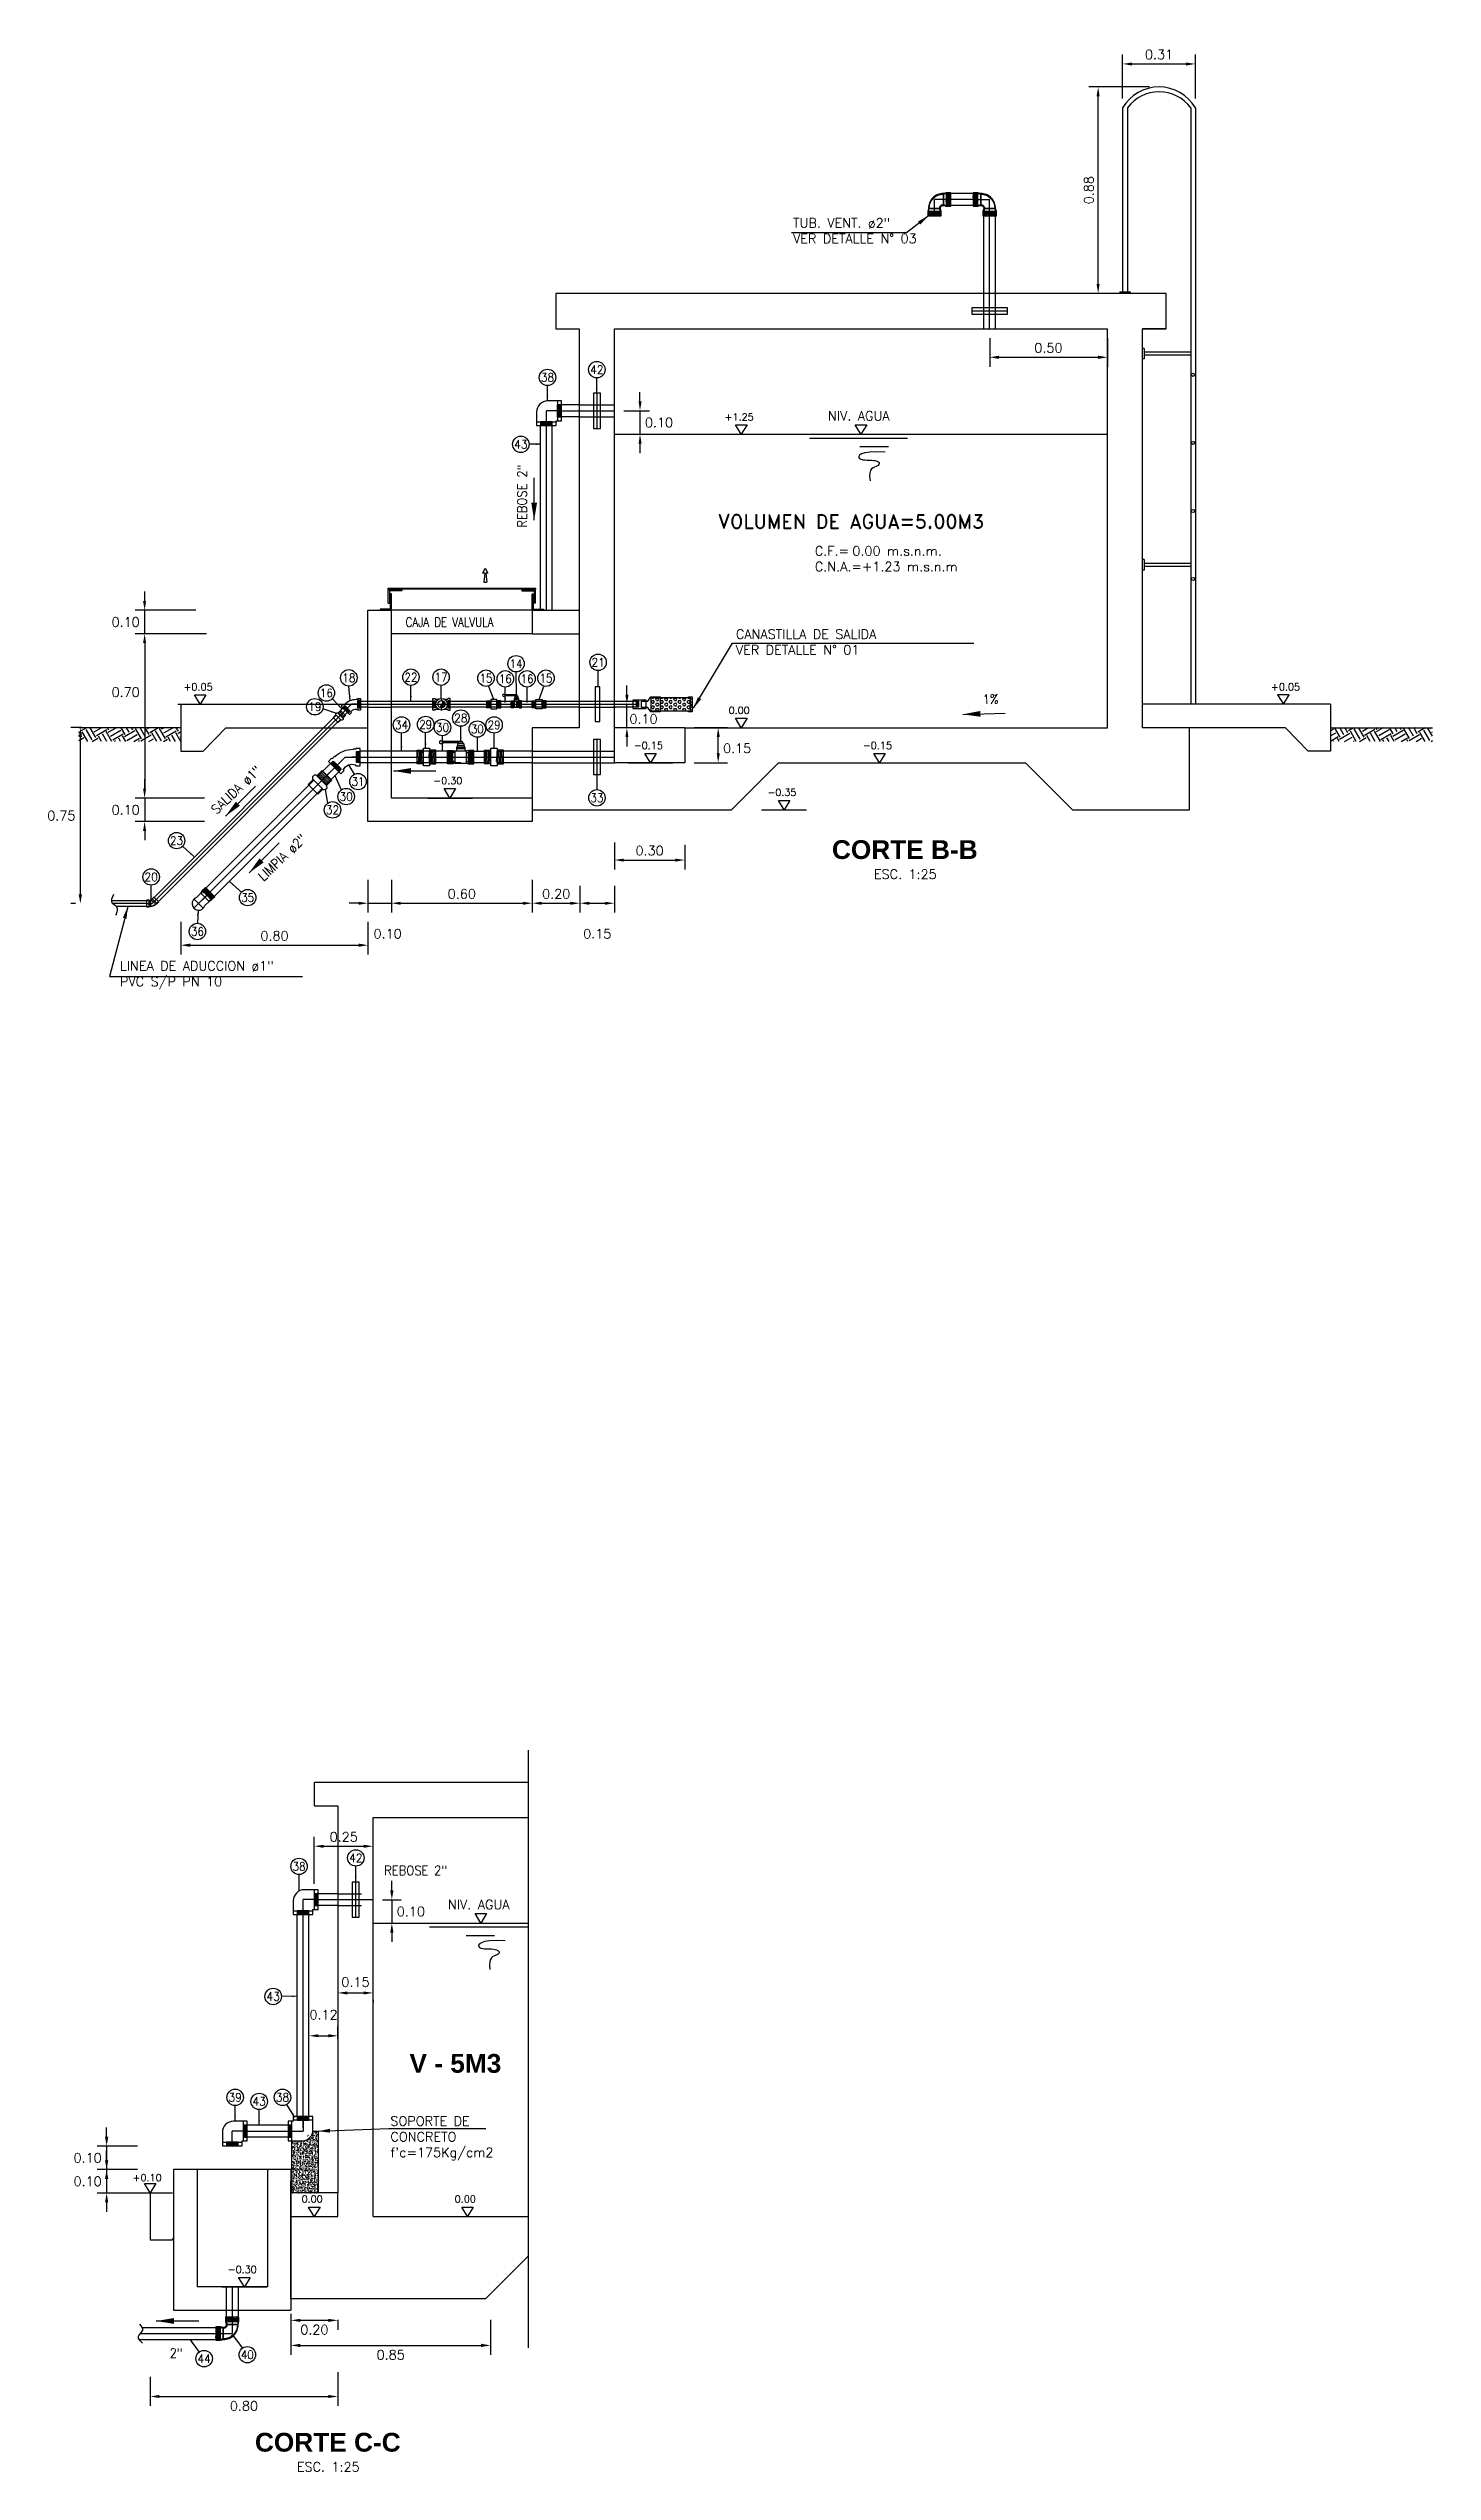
# Model space of a CAD drawing. Header units: metres. Extents: x -90 to 2507, y -28 to 972.
# Drawn here: x 156.06 to 161.96, y 189.29 to 199.62 of the extents above; entities that cross this region are included whole.
import ezdxf
from ezdxf.enums import TextEntityAlignment as Align

# ---------------------------------------------------------------- set-up
doc = ezdxf.new("R2010")
doc.units = ezdxf.units.M
for name, pattern in [('CENTER', [50.8, 31.75, -6.35, 6.35, -6.35]), ('DASHED', [19.05, 12.7, -6.35]), ('HIDDEN', [9.525, 6.35, -3.175])]:
    doc.linetypes.add(name, pattern=pattern)
for name, color, linetype in [('A-MURO', 6, 'Continuous'), ('A-NIVEL DE TERRENO NATURAL', 34, 'Continuous'), ('A-NIVELES', 7, 'Continuous'), ('A-PISO', 9, 'Continuous'), ('A-PUERTA', 2, 'Continuous'), ('G-achurado', 9, 'Continuous'), ('G-acotado', 8, 'Continuous'), ('G-ejes', 9, 'CENTER'), ('G-textos-notas', 7, 'Continuous'), ('G-textos-subtitulo', 3, 'Continuous'), ('G-textos-titulos', 4, 'Continuous'), ('S-TUBERIAS-NUEVAS', 3, 'Continuous')]:
    doc.layers.add(name, color=color, linetype=linetype)
doc.styles.add('01COTAS', font='romans.shx')
doc.styles.add('20-NOTAS', font='romans.shx', dxfattribs={"height": 0.04})
doc.styles.add('20-SUBTITULO', font='romand.shx', dxfattribs={"height": 0.06})
doc.styles.add('20-TITULO', font='arialbd.ttf', dxfattribs={"height": 0.08})
doc.styles.add('ROMANS', font='romans.shx')
doc.dimstyles.new('DIM-10-CORTE', dxfattribs={"dimscale": 0.01, "dimtxt": 2, "dimasz": 2, "dimexe": 2, "dimexo": 2, "dimgap": 1, "dimtad": 1, "dimtih": 1, "dimtoh": 1, "dimdsep": 46, "dimtxsty": '01COTAS', "dimcen": 25, "dimclrd": 256, "dimclre": 256, "dimclrt": 7, "dimadec": 0, "dimazin": 0, "dimtfac": 1, "dimtmove": 2, "dimatfit": 3, "dimfxl": 1, "dimtolj": 1, "dimtzin": 0, "dimarcsym": 0})
doc.dimstyles.new('DIM-20-CORTE', dxfattribs={"dimscale": 0.02, "dimtxt": 2, "dimasz": 2, "dimexe": 2, "dimexo": 2, "dimgap": 1, "dimtad": 2, "dimtih": 1, "dimtoh": 1, "dimzin": 1, "dimdsep": 46, "dimtxsty": '01COTAS', "dimcen": 25, "dimclrd": 9, "dimclre": 9, "dimclrt": 7, "dimadec": 0, "dimazin": 0, "dimtfac": 1, "dimtmove": 2, "dimatfit": 3, "dimfxl": 1, "dimtolj": 1, "dimtzin": 0, "dimarcsym": 0})
doc.dimstyles.new('DIM-20-PLANTA', dxfattribs={"dimscale": 0.02, "dimtxt": 2, "dimasz": 2, "dimexe": 2, "dimexo": 2, "dimgap": 1, "dimtad": 1, "dimzin": 1, "dimdsep": 46, "dimtxsty": '01COTAS', "dimcen": 25, "dimclrd": 9, "dimclre": 9, "dimclrt": 7, "dimadec": 0, "dimazin": 0, "dimtfac": 1, "dimtmove": 2, "dimatfit": 3, "dimfxl": 1, "dimtolj": 1, "dimtzin": 0, "dimarcsym": 0})
doc.dimstyles.new('DIM-50-PLANTA', dxfattribs={"dimscale": 0.05, "dimtxt": 2, "dimasz": 2, "dimexe": 2, "dimexo": 2, "dimgap": 1, "dimtad": 1, "dimdec": 0, "dimlfac": 1000, "dimtxsty": '01COTAS', "dimcen": 25, "dimclrd": 9, "dimclre": 9, "dimclrt": 7, "dimadec": 0, "dimazin": 0, "dimtfac": 1, "dimtdec": 0, "dimtmove": 2, "dimatfit": 3, "dimfxl": 1, "dimtolj": 1, "dimtzin": 0, "dimarcsym": 0})
pattern_1 = [(85, (145.4691415, 191.201936), (-0.0047443772, 0.0004150792), [])]
pattern_2 = [(90, (-74.2591918, -94.1046333), (-0.00208889094, 4e-19), [])]

msp = doc.modelspace()

# ---------------------------------------------------------------- texts
at = {"layer": 'A-NIVELES', "linetype": 'HIDDEN', "lineweight": 13, "ltscale": 0.5, "char_height": 0.04, "style": '01COTAS'}
for s, width, heights, insert, attachment_point in [('\\pxi-3,l5,t1;TUB. VENT. ø2"\\PVER DETALLE N° 03', 1.229619, [0.2427], (159.1543, 198.8955), 1), ('\\pxi-4,l4,t4;C.F.=^I0.00 m.s.n.m.\\P\\pi0,l0,tz;C.N.A.=+1.23 m.s.n.m', 1.229619, [0.2712], (159.3268, 197.4979), 1), ('\\pxi3.4694e-016,l2,ql,t1;CANASTILLA DE SALIDA \\PVER DETALLE N° 01', 1.229619, [0.2346], (160.1403, 197.1431), 3), ('\\pxi-3,l5,ql,t1;LINEA DE ADUCCION ø1"\\PPVC S/P PN 10', 1.231801, [0.2494], (157.5185, 195.73), 3), ("\\pxi-3,l5,t1;SOPORTE DE \\PCONCRETO \\Pf'c=175Kg/cm2", 1.229619, [0.2712], (157.4389, 190.8078), 1)]:
    msp.add_mtext_dynamic_manual_height_columns(s, width=width, gutter_width=10, heights=heights, dxfattribs=dict(at, insert=insert, attachment_point=attachment_point))
at = {"layer": 'G-textos-notas', "style": '01COTAS', "width": 0.9}
for s, p in [('38', (158.1881, 198.2173)), ('42', (158.3983, 198.2503)), ('43', (158.0744, 197.9321)), ('14', (158.0542, 196.9971)), ('21', (158.4036, 197.0033)), ('16', (157.2462, 196.8727)), ('18', (157.3416, 196.9372)), ('22', (157.6063, 196.94)), ('17', (157.7346, 196.94)), ('15', (157.9261, 196.9357)), ('16', (158.0083, 196.9329)), ('16', (158.101, 196.9329)), ('15', (158.1816, 196.9357)), ('19', (157.197, 196.8139)), ('28', (157.8189, 196.7657)), ('34', (157.5663, 196.7366)), ('29', (157.669, 196.7385)), ('30', (157.7406, 196.7257)), ('30', (157.8892, 196.7189)), ('29', (157.9606, 196.7366)), ('31', (157.3809, 196.4951)), ('32', (157.2723, 196.3746)), ('30', (157.3304, 196.4313)), ('33', (158.3986, 196.4258)), ('23', (156.608, 196.2436)), ('20', (156.4996, 196.0888)), ('35', (156.9107, 196.0009)), ('36', (156.6967, 195.8563)), ('38', (157.1297, 191.8728)), ('42', (157.3715, 191.9091)), ('43', (157.0195, 191.3187)), ('39', (156.8575, 190.8888)), ('38', (157.0592, 190.8888)), ('43', (156.9599, 190.8717)), ('44', (156.7253, 189.7755)), ('40', (156.9094, 189.7921))]:
    msp.add_text(s, height=0.036, dxfattribs=at).set_placement(p, align=Align.MIDDLE)
at = {"layer": 'G-textos-notas', "color": 7, "style": '01COTAS', "width": 0.9}
msp.add_text('REBOSE 2"', height=0.04, rotation=90, dxfattribs=at).set_placement((158.0797, 197.7113), align=Align.MIDDLE)
for s, rotation, p in [('1%%%', 1.74342, (160.1101, 196.8276)), ('SALIDA ø1"', 43.70415, (156.9715, 196.5379)), ('LIMPIA ø2"', 43.70415, (157.1647, 196.2467))]:
    msp.add_text(s, height=0.04, rotation=rotation, dxfattribs=at).set_placement(p, align=Align.RIGHT)
at = {"layer": 'G-textos-notas', "style": '20-NOTAS'}
for p in [(159.712, 196.1005), (157.2539, 189.3145)]:
    msp.add_text('ESC. 1:25', height=0.04, dxfattribs=at).set_placement(p, align=Align.MIDDLE)
at = {"layer": 'G-textos-notas', "color": 7, "style": '01COTAS', "width": 0.9}
for s, p in [('REBOSE 2"', (157.6266, 191.8557)), ('2"', (156.6059, 189.7991))]:
    msp.add_text(s, height=0.04, dxfattribs=at).set_placement(p, align=Align.MIDDLE)
at = {"layer": 'G-textos-subtitulo', "style": '20-SUBTITULO'}
msp.add_text('VOLUMEN DE AGUA=5.00M3', height=0.06, dxfattribs=at).set_placement((158.914, 197.573))
at = {"layer": 'G-textos-subtitulo', "insert": (157.5835, 197.1947), "char_height": 0.04, "width": 1.331329, "attachment_point": 1, "style": '20-SUBTITULO'}
msp.add_mtext('{\\W0.8;CAJA DE VALVULA }', dxfattribs=at)
at = {"layer": 'G-textos-titulos', "style": '20-TITULO'}
for s, p in [('CORTE B-B', (159.7102, 196.2054)), ('V - 5M3', (157.7957, 191.0336)), ('CORTE C-C', (157.2521, 189.4194))]:
    msp.add_text(s, height=0.08, dxfattribs=at).set_placement(p, align=Align.MIDDLE)

# ---------------------------------------------------------------- blocks, each defined once
blk = doc.blocks.new('NIVEL-CORTE')
at = {"color": 1}
blk.add_line((-4.79, 0), (4.79, 0), dxfattribs=at)
blk.add_lwpolyline([(0, 0), (-1.22, 2.01), (1.22, 2.01), (0, 0)])
at = {"style": 'ROMANS'}
blk.add_attdef('+1.50', text='', height=2, dxfattribs=at).set_placement((-0.45, 2.95), align=Align.CENTER)
blk = doc.blocks.new('UNION UNIV 2PUL')
h = blk.add_hatch()
h.set_pattern_fill('ANSI31', color=8, scale=0.001974, angle=40)
h.set_pattern_definition([(85, (0.0084964, 0.017595), (-0.0062426, 0.00054616), [])])
h.paths.add_polyline_path([(-0.08, 0.025), (-0.054, 0.025), (-0.054, -0.025), (-0.08, -0.025)])
h = blk.add_hatch()
h.set_pattern_fill('ANSI31', color=8, scale=0.001974, angle=40)
h.set_pattern_definition([(85, (-0.004609, 0.017595), (-0.0062426, 0.00054616), [])])
h.paths.add_polyline_path([(-0.001, 0.025), (-0.029, 0.025), (-0.029, -0.025), (-0.001, -0.025)])
at = {"color": 3}
for points in [[(-0.053, -0.029), (-0.08, -0.029), (-0.08, 0.029), (-0.053, 0.029)], [(-0.027, -0.029), (0, -0.029), (0, 0.029), (-0.027, 0.029)]]:
    blk.add_lwpolyline(points, dxfattribs=at)
at = {"color": 8}
blk.add_lwpolyline([(-0.08, -0.025), (-0.053, -0.025), (-0.053, 0.025), (-0.08, 0.025)], dxfattribs=at)
at = {"color": 3}
blk.add_lwpolyline([(-0.027, -0.038), (-0.053, -0.038), (-0.053, 0.038), (-0.027, 0.038)], close=True, dxfattribs=at)
at = {"color": 8, "linetype": 'DASHED', "ltscale": 0.05}
blk.add_lwpolyline([(0, -0.025), (-0.027, -0.025), (-0.027, 0.025), (0, 0.025)], dxfattribs=at)
blk = doc.blocks.new('*D321')
at = {"layer": 'Defpoints', "color": 0, "transparency": 16777216}
for p in [(156.776, 197.125), (156.472, 196.425), (156.767, 196.425)]:
    blk.add_point(p, dxfattribs=at)
at = {"layer": 'G-acotado', "color": 9, "lineweight": -2, "transparency": 16777216}
for p, q in [((156.736, 197.125), (156.432, 197.125)), ((156.472, 197.085), (156.472, 196.465)), ((156.727, 196.425), (156.432, 196.425))]:
    blk.add_line(p, q, dxfattribs=at)
at = {"layer": 'G-acotado', "color": 9, "transparency": 16777216}
for points in [[(156.465, 197.085), (156.478, 197.085), (156.472, 197.125)], [(156.465, 196.465), (156.478, 196.465), (156.472, 196.425)]]:
    blk.add_solid(points, dxfattribs=at)
at = {"layer": 'G-acotado', "color": 7, "transparency": 16777216, "insert": (156.391, 196.876), "char_height": 0.04, "attachment_point": 5, "style": '01COTAS'}
blk.add_mtext('\\A1;0.70', dxfattribs=at)
blk = doc.blocks.new('A$C0DF40056')
at = {"color": 8}
for p, q in [((0.043, 0.005), (0, 0.005)), ((0, 0.005), (0, 0)), ((0, 0), (0.048, 0)), ((0.034, 0.09), (0.034, 0.094)), ((0.034, 0.094), (0.661, 0.094)), ((0.661, 0.09), (0.034, 0.09)), ((0.034, 0.09), (0.034, 0.09)), ((0.034, 0.09), (0.034, 0.09)), ((0.034, 0.03), (0.034, 0.088)), ((0.034, 0.088), (0.092, 0.088)), ((0.034, 0.03), (0.039, 0.03)), ((0.092, 0.083), (0.039, 0.083)), ((0.039, 0.083), (0.039, 0.03)), ((0.048, 0.07), (0.043, 0.07)), ((0.043, 0.07), (0.043, 0.005)), ((0.048, 0), (0.048, 0.07)), ((0.092, 0.088), (0.092, 0.083)), ((0.661, 0.088), (0.604, 0.088)), ((0.604, 0.088), (0.604, 0.083)), ((0.604, 0.083), (0.656, 0.083)), ((0.636, 0.094), (0.661, 0.094)), ((0.648, 0), (0.648, 0.07)), ((0.648, 0.07), (0.652, 0.07)), ((0.695, 0), (0.648, 0)), ((0.652, 0.07), (0.652, 0.005)), ((0.652, 0.005), (0.696, 0.005)), ((0.656, 0.083), (0.656, 0.03)), ((0.661, 0.03), (0.656, 0.03)), ((0.661, 0.094), (0.661, 0.09)), ((0.661, 0.03), (0.661, 0.088)), ((0.696, 0.005), (0.696, 0))]:
    blk.add_line(p, q, dxfattribs=at)
blk = doc.blocks.new('*D237')
at = {"color": 9, "lineweight": -2, "transparency": 16777216}
for p, q in [((156.626, 195.898), (156.626, 195.758)), ((157.423, 195.897), (157.423, 195.758)), ((156.666, 195.798), (157.383, 195.798))]:
    blk.add_line(p, q, dxfattribs=at)
at = {"color": 9, "transparency": 16777216}
for points in [[(156.666, 195.805), (156.666, 195.791), (156.626, 195.798)], [(157.383, 195.805), (157.383, 195.791), (157.423, 195.798)]]:
    blk.add_solid(points, dxfattribs=at)
at = {"layer": 'Defpoints', "color": 0, "transparency": 16777216}
for p in [(156.626, 195.938), (157.423, 195.937), (157.423, 195.798)]:
    blk.add_point(p, dxfattribs=at)
at = {"color": 7, "transparency": 16777216, "insert": (157.025, 195.838), "char_height": 0.04, "attachment_point": 5, "style": '01COTAS'}
blk.add_mtext('\\A1;0.80', dxfattribs=at)
blk = doc.blocks.new('*D238')
at = {"color": 9, "lineweight": -2, "transparency": 16777216}
for p, q in [((157.423, 196.076), (157.423, 195.937)), ((157.523, 196.076), (157.523, 195.937)), ((157.383, 195.977), (157.343, 195.977)), ((157.423, 195.977), (157.523, 195.977)), ((157.563, 195.977), (157.603, 195.977))]:
    blk.add_line(p, q, dxfattribs=at)
at = {"color": 9, "transparency": 16777216}
for points in [[(157.383, 195.983), (157.383, 195.97), (157.423, 195.977)], [(157.563, 195.983), (157.563, 195.97), (157.523, 195.977)]]:
    blk.add_solid(points, dxfattribs=at)
at = {"layer": 'Defpoints', "color": 0, "transparency": 16777216}
for p in [(157.423, 196.116), (157.523, 196.116), (157.523, 195.977)]:
    blk.add_point(p, dxfattribs=at)
at = {"color": 7, "transparency": 16777216, "insert": (157.507, 195.847), "char_height": 0.04, "attachment_point": 5, "style": '01COTAS'}
blk.add_mtext('\\A1;0.10', dxfattribs=at)
blk = doc.blocks.new('*D239')
at = {"color": 9, "lineweight": -2, "transparency": 16777216}
for p, q in [((157.523, 196.076), (157.523, 195.937)), ((158.123, 196.076), (158.123, 195.937)), ((157.563, 195.977), (158.083, 195.977))]:
    blk.add_line(p, q, dxfattribs=at)
at = {"color": 9, "transparency": 16777216}
for points in [[(157.563, 195.983), (157.563, 195.97), (157.523, 195.977)], [(158.083, 195.983), (158.083, 195.97), (158.123, 195.977)]]:
    blk.add_solid(points, dxfattribs=at)
at = {"layer": 'Defpoints', "color": 0, "transparency": 16777216}
for p in [(157.523, 196.116), (158.123, 196.116), (158.123, 195.977)]:
    blk.add_point(p, dxfattribs=at)
at = {"color": 7, "transparency": 16777216, "insert": (157.823, 196.017), "char_height": 0.04, "attachment_point": 5, "style": '01COTAS'}
blk.add_mtext('\\A1;0.60', dxfattribs=at)
blk = doc.blocks.new('*D240')
at = {"color": 9, "lineweight": -2, "transparency": 16777216}
for p, q in [((158.123, 196.076), (158.123, 195.937)), ((158.163, 195.977), (158.286, 195.977)), ((158.326, 196.051), (158.326, 195.937))]:
    blk.add_line(p, q, dxfattribs=at)
at = {"color": 9, "transparency": 16777216}
for points in [[(158.163, 195.983), (158.163, 195.97), (158.123, 195.977)], [(158.286, 195.983), (158.286, 195.97), (158.326, 195.977)]]:
    blk.add_solid(points, dxfattribs=at)
at = {"layer": 'Defpoints', "color": 0, "transparency": 16777216}
for p in [(158.123, 196.116), (158.326, 196.091), (158.326, 195.977)]:
    blk.add_point(p, dxfattribs=at)
at = {"color": 7, "transparency": 16777216, "insert": (158.225, 196.017), "char_height": 0.04, "attachment_point": 5, "style": '01COTAS'}
blk.add_mtext('\\A1;0.20', dxfattribs=at)
blk = doc.blocks.new('*D241')
at = {"color": 9, "lineweight": -2, "transparency": 16777216}
for p, q in [((158.326, 196.051), (158.326, 195.937)), ((158.366, 195.977), (158.433, 195.977)), ((158.473, 196.051), (158.473, 195.937))]:
    blk.add_line(p, q, dxfattribs=at)
at = {"color": 9, "transparency": 16777216}
for points in [[(158.366, 195.983), (158.366, 195.97), (158.326, 195.977)], [(158.433, 195.983), (158.433, 195.97), (158.473, 195.977)]]:
    blk.add_solid(points, dxfattribs=at)
at = {"layer": 'Defpoints', "color": 0, "transparency": 16777216}
for p in [(158.326, 196.091), (158.473, 196.091), (158.473, 195.977)]:
    blk.add_point(p, dxfattribs=at)
at = {"color": 7, "transparency": 16777216, "insert": (158.4, 195.847), "char_height": 0.04, "attachment_point": 5, "style": '01COTAS'}
blk.add_mtext('\\A1;0.15', dxfattribs=at)
blk = doc.blocks.new('*D242')
at = {"color": 9, "lineweight": -2, "transparency": 16777216}
for p, q in [((158.473, 196.235), (158.473, 196.121)), ((158.773, 196.226), (158.773, 196.121)), ((158.513, 196.161), (158.733, 196.161))]:
    blk.add_line(p, q, dxfattribs=at)
at = {"color": 9, "transparency": 16777216}
for points in [[(158.513, 196.167), (158.513, 196.154), (158.473, 196.161)], [(158.733, 196.167), (158.733, 196.154), (158.773, 196.161)]]:
    blk.add_solid(points, dxfattribs=at)
at = {"layer": 'Defpoints', "color": 0, "transparency": 16777216}
for p in [(158.473, 196.275), (158.773, 196.266), (158.773, 196.161)]:
    blk.add_point(p, dxfattribs=at)
at = {"color": 7, "transparency": 16777216, "insert": (158.623, 196.201), "char_height": 0.04, "attachment_point": 5, "style": '01COTAS'}
blk.add_mtext('\\A1;0.30', dxfattribs=at)
blk = doc.blocks.new('*D510')
at = {"layer": 'A-MURO', "color": 9, "lineweight": -2, "ltscale": 0.18, "transparency": 16777216}
for p, q in [((158.813, 196.725), (158.955, 196.725)), ((158.915, 196.615), (158.915, 196.685)), ((158.813, 196.575), (158.955, 196.575))]:
    blk.add_line(p, q, dxfattribs=at)
at = {"layer": 'A-MURO', "color": 9, "ltscale": 0.18, "transparency": 16777216}
for points in [[(158.909, 196.685), (158.922, 196.685), (158.915, 196.725)], [(158.909, 196.615), (158.922, 196.615), (158.915, 196.575)]]:
    blk.add_solid(points, dxfattribs=at)
at = {"layer": 'Defpoints', "color": 0, "ltscale": 0.18, "transparency": 16777216}
for p in [(158.773, 196.725), (158.915, 196.725), (158.773, 196.575)]:
    blk.add_point(p, dxfattribs=at)
at = {"layer": 'A-MURO', "color": 7, "ltscale": 0.18, "transparency": 16777216, "insert": (158.996, 196.637), "char_height": 0.04, "attachment_point": 5, "style": '01COTAS'}
blk.add_mtext('\\A1;0.15', dxfattribs=at)
blk = doc.blocks.new('*D243')
at = {"layer": 'Defpoints', "color": 0, "transparency": 16777216}
for p in [(156.767, 196.425), (156.472, 196.325), (156.767, 196.325)]:
    blk.add_point(p, dxfattribs=at)
at = {"layer": 'G-acotado', "color": 9, "lineweight": -2, "transparency": 16777216}
for p, q in [((156.472, 196.465), (156.472, 196.505)), ((156.727, 196.425), (156.432, 196.425)), ((156.472, 196.425), (156.472, 196.325)), ((156.727, 196.325), (156.432, 196.325)), ((156.472, 196.285), (156.472, 196.245))]:
    blk.add_line(p, q, dxfattribs=at)
at = {"layer": 'G-acotado', "color": 9, "transparency": 16777216}
for points in [[(156.465, 196.465), (156.478, 196.465), (156.472, 196.425)], [(156.465, 196.285), (156.478, 196.285), (156.472, 196.325)]]:
    blk.add_solid(points, dxfattribs=at)
at = {"layer": 'G-acotado', "color": 7, "transparency": 16777216, "insert": (156.391, 196.375), "char_height": 0.04, "attachment_point": 5, "style": '01COTAS'}
blk.add_mtext('\\A1;0.10', dxfattribs=at)
blk = doc.blocks.new('*D244')
at = {"layer": 'Defpoints', "color": 0, "transparency": 16777216}
for p in [(156.472, 197.225), (156.73, 197.225), (156.559, 197.125)]:
    blk.add_point(p, dxfattribs=at)
at = {"layer": 'G-acotado', "color": 9, "lineweight": -2, "transparency": 16777216}
for p, q in [((156.472, 197.265), (156.472, 197.305)), ((156.69, 197.225), (156.432, 197.225)), ((156.472, 197.125), (156.472, 197.225)), ((156.519, 197.125), (156.432, 197.125)), ((156.472, 197.085), (156.472, 197.045))]:
    blk.add_line(p, q, dxfattribs=at)
at = {"layer": 'G-acotado', "color": 9, "transparency": 16777216}
for points in [[(156.465, 197.265), (156.478, 197.265), (156.472, 197.225)], [(156.465, 197.085), (156.478, 197.085), (156.472, 197.125)]]:
    blk.add_solid(points, dxfattribs=at)
at = {"layer": 'G-acotado', "color": 7, "transparency": 16777216, "insert": (156.391, 197.175), "char_height": 0.04, "attachment_point": 5, "style": '01COTAS'}
blk.add_mtext('\\A1;0.10', dxfattribs=at)
blk = doc.blocks.new('codo1pulg')
at = {"color": 8}
for p in [(0.035, 0), (0, -0.035)]:
    blk.add_line(p, (0, 0), dxfattribs=at)
for p, q in [((0.0191, -0.0127), (0.0191, 0.0127)), ((0.0191, 0.0127), (0.0191, -0.0127)), ((-0.0127, -0.0191), (0.0127, -0.0191)), ((0.0127, -0.0191), (-0.0127, -0.0191)), ((-0.0127, -0.0191), (0.0127, -0.0191))]:
    blk.add_line(p, q)
blk.add_lwpolyline([(0.0254, -0.0143), (0.0191, -0.0127, 0.414214), (0.0127, -0.0191), (0.0143, -0.0254), (0.0143, -0.035), (-0.0143, -0.035), (-0.0143, -0.0254), (-0.0127, -0.0191, -0.414214), (0.0191, 0.0127), (0.0254, 0.0143), (0.035, 0.0143), (0.035, -0.0143)], format="xyb", close=True)
for points in [[(0.035, 0.0127), (0.0254, 0.0127), (0.0191, 0.0111, 0.414214), (-0.0111, -0.0191), (-0.0127, -0.0254), (-0.0127, -0.035)], [(0.035, -0.0127), (0.0254, -0.0127), (0.0191, -0.0111, 0.414214), (0.0111, -0.0191), (0.0127, -0.0254), (0.0127, -0.035)]]:
    blk.add_lwpolyline(points, format="xyb")
for points in [[(0.0254, -0.0143), (0.0254, 0.0143)], [(-0.0143, -0.0254), (0.0143, -0.0254)]]:
    blk.add_lwpolyline(points)
blk = doc.blocks.new('*D246')
at = {"layer": 'Defpoints', "color": 0, "transparency": 16777216}
for p in [(157.095, 190.006), (157.295, 189.981), (157.295, 189.939)]:
    blk.add_point(p, dxfattribs=at)
at = {"layer": 'G-acotado', "color": 9, "lineweight": -2, "transparency": 16777216}
for p, q in [((157.095, 189.966), (157.095, 189.899)), ((157.135, 189.939), (157.255, 189.939)), ((157.295, 189.941), (157.295, 189.899))]:
    blk.add_line(p, q, dxfattribs=at)
at = {"layer": 'G-acotado', "color": 9, "transparency": 16777216}
for points in [[(157.135, 189.945), (157.135, 189.932), (157.095, 189.939)], [(157.255, 189.945), (157.255, 189.932), (157.295, 189.939)]]:
    blk.add_solid(points, dxfattribs=at)
at = {"layer": 'G-acotado', "color": 7, "transparency": 16777216, "insert": (157.195, 189.899), "char_height": 0.04, "attachment_point": 5, "style": '01COTAS'}
blk.add_mtext('\\A1;0.20', dxfattribs=at)
blk = doc.blocks.new('*D247')
at = {"layer": 'Defpoints', "color": 0, "transparency": 16777216}
for p in [(157.095, 189.981), (157.945, 189.981), (157.945, 189.832)]:
    blk.add_point(p, dxfattribs=at)
at = {"layer": 'G-acotado', "color": 9, "lineweight": -2, "transparency": 16777216}
for p, q in [((157.095, 189.941), (157.095, 189.792)), ((157.945, 189.941), (157.945, 189.792)), ((157.135, 189.832), (157.905, 189.832))]:
    blk.add_line(p, q, dxfattribs=at)
at = {"layer": 'G-acotado', "color": 9, "transparency": 16777216}
for points in [[(157.135, 189.839), (157.135, 189.825), (157.095, 189.832)], [(157.905, 189.839), (157.905, 189.825), (157.945, 189.832)]]:
    blk.add_solid(points, dxfattribs=at)
at = {"layer": 'G-acotado', "color": 7, "transparency": 16777216, "insert": (157.52, 189.792), "char_height": 0.04, "attachment_point": 5, "style": '01COTAS'}
blk.add_mtext('\\A1;0.85', dxfattribs=at)
blk = doc.blocks.new('*D248')
at = {"layer": 'Defpoints', "color": 0, "transparency": 16777216}
for p in [(157.445, 191.959), (157.194, 191.759), (157.445, 191.774)]:
    blk.add_point(p, dxfattribs=at)
at = {"layer": 'G-acotado', "color": 9, "lineweight": -2, "transparency": 16777216}
for p, q in [((157.194, 191.799), (157.194, 191.999)), ((157.234, 191.959), (157.405, 191.959)), ((157.445, 191.814), (157.445, 191.999))]:
    blk.add_line(p, q, dxfattribs=at)
at = {"layer": 'G-acotado', "color": 9, "transparency": 16777216}
for points in [[(157.234, 191.965), (157.234, 191.952), (157.194, 191.959)], [(157.405, 191.965), (157.405, 191.952), (157.445, 191.959)]]:
    blk.add_solid(points, dxfattribs=at)
at = {"layer": 'G-acotado', "color": 7, "transparency": 16777216, "insert": (157.32, 191.999), "char_height": 0.04, "attachment_point": 5, "style": '01COTAS'}
blk.add_mtext('\\A1;0.25', dxfattribs=at)
blk = doc.blocks.new('*D514')
at = {"layer": 'Defpoints', "color": 0, "transparency": 16777216}
for p in [(157.172, 191.149), (157.295, 191.151), (157.295, 191.099)]:
    blk.add_point(p, dxfattribs=at)
at = {"layer": 'G-acotado', "color": 9, "lineweight": -2, "transparency": 16777216}
for p, q in [((157.172, 191.189), (157.172, 191.191)), ((157.212, 191.151), (157.255, 191.151)), ((157.295, 191.139), (157.295, 191.191))]:
    blk.add_line(p, q, dxfattribs=at)
at = {"layer": 'G-acotado', "color": 9, "transparency": 16777216}
for points in [[(157.212, 191.158), (157.212, 191.145), (157.172, 191.151)], [(157.255, 191.158), (157.255, 191.145), (157.295, 191.151)]]:
    blk.add_solid(points, dxfattribs=at)
at = {"layer": 'G-acotado', "color": 7, "transparency": 16777216, "insert": (157.234, 191.241), "char_height": 0.04, "attachment_point": 5, "style": '01COTAS'}
blk.add_mtext('\\A1;0.12', dxfattribs=at)
blk = doc.blocks.new('*D249')
at = {"layer": 'Defpoints', "color": 0, "transparency": 16777216}
for p in [(156.495, 189.738), (157.295, 189.758), (157.295, 189.614)]:
    blk.add_point(p, dxfattribs=at)
at = {"layer": 'G-acotado', "color": 9, "lineweight": -2, "transparency": 16777216}
for p, q in [((156.495, 189.698), (156.495, 189.574)), ((157.295, 189.718), (157.295, 189.574)), ((156.535, 189.614), (157.255, 189.614))]:
    blk.add_line(p, q, dxfattribs=at)
at = {"layer": 'G-acotado', "color": 9, "transparency": 16777216}
for points in [[(156.535, 189.621), (156.535, 189.608), (156.495, 189.614)], [(157.255, 189.621), (157.255, 189.608), (157.295, 189.614)]]:
    blk.add_solid(points, dxfattribs=at)
at = {"layer": 'G-acotado', "color": 7, "transparency": 16777216, "insert": (156.895, 189.574), "char_height": 0.04, "attachment_point": 5, "style": '01COTAS'}
blk.add_mtext('\\A1;0.80', dxfattribs=at)
blk = doc.blocks.new('*D250')
at = {"layer": 'Defpoints', "color": 0, "transparency": 16777216}
for p in [(157.295, 191.334), (157.445, 191.344), (157.445, 191.334)]:
    blk.add_point(p, dxfattribs=at)
at = {"layer": 'G-acotado', "color": 9, "lineweight": -2, "transparency": 16777216}
for p, q in [((157.335, 191.334), (157.405, 191.334)), ((157.445, 191.304), (157.445, 191.294))]:
    blk.add_line(p, q, dxfattribs=at)
at = {"layer": 'G-acotado', "color": 9, "transparency": 16777216}
for points in [[(157.335, 191.34), (157.335, 191.327), (157.295, 191.334)], [(157.405, 191.34), (157.405, 191.327), (157.445, 191.334)]]:
    blk.add_solid(points, dxfattribs=at)
at = {"layer": 'G-acotado', "color": 7, "transparency": 16777216, "insert": (157.37, 191.38), "char_height": 0.04, "attachment_point": 5, "style": '01COTAS'}
blk.add_mtext('\\A1;0.15', dxfattribs=at)
blk = doc.blocks.new('CODO 2PULG 90')
h = blk.add_hatch()
h.set_pattern_fill('ANSI31', color=8, scale=0.001316, angle=45)
h.set_pattern_definition([(90, (-20.6300368, 3.6041238), (-0.0041776316, 9e-19), [])])
h.paths.add_polyline_path([(0.064, 0.025), (0.047, 0.025), (0.047, -0.025), (0.064, -0.025)])
h = blk.add_hatch()
h.set_pattern_fill('ANSI31', color=8, scale=0.001316, angle=135)
h.set_pattern_definition([(180, (-3.604113, -20.7410368), (-1e-18, -0.0041776316), [])])
h.paths.add_polyline_path([(-0.025, -0.047), (-0.025, -0.063), (0.025, -0.063), (0.025, -0.047)])
at = {"color": 8}
for points in [[(0.064, 0), (0, 0)], [(0, -0.063), (0, 0)]]:
    blk.add_lwpolyline(points, dxfattribs=at)
for points in [[(0.064, 0.025), (0.047, 0.025), (0.047, -0.025), (0.064, -0.025)], [(0.064, 0.025), (0.047, 0.025), (0.047, -0.025), (0.064, -0.025)], [(-0.025, -0.047), (-0.025, -0.063), (0.025, -0.063), (0.025, -0.047)], [(-0.025, -0.047), (-0.025, -0.063), (0.025, -0.063), (0.025, -0.047)]]:
    blk.add_lwpolyline(points, close=True, dxfattribs=at)
at = {"layer": 'S-TUBERIAS-NUEVAS'}
blk.add_lwpolyline([(-0.042, -0.005), (-0.042, -0.063), (0.042, -0.063), (0.042, -0.042), (0.064, -0.042), (0.064, 0.042), (0.005, 0.042, 0.414214)], format="xyb", close=True, dxfattribs=at)
at = {"layer": 'S-TUBERIAS-NUEVAS', "color": 1}
for points in [[(0.047, 0.042), (0.047, -0.042)], [(-0.042, -0.047), (0.042, -0.047)]]:
    blk.add_lwpolyline(points, dxfattribs=at)
blk = doc.blocks.new('*D515')
at = {"layer": 'Defpoints', "color": 0, "transparency": 16777216}
for p in [(158.473, 198.075), (158.473, 197.975), (158.582, 197.975)]:
    blk.add_point(p, dxfattribs=at)
at = {"layer": 'G-acotado', "color": 9, "lineweight": -2, "transparency": 16777216}
for p, q in [((158.582, 198.115), (158.582, 198.155)), ((158.513, 198.075), (158.622, 198.075)), ((158.582, 198.075), (158.582, 197.975)), ((158.513, 197.975), (158.622, 197.975)), ((158.582, 197.935), (158.582, 197.895))]:
    blk.add_line(p, q, dxfattribs=at)
at = {"layer": 'G-acotado', "color": 9, "transparency": 16777216}
for points in [[(158.576, 198.115), (158.589, 198.115), (158.582, 198.075)], [(158.576, 197.935), (158.589, 197.935), (158.582, 197.975)]]:
    blk.add_solid(points, dxfattribs=at)
at = {"layer": 'G-acotado', "color": 7, "transparency": 16777216, "insert": (158.663, 198.025), "char_height": 0.04, "attachment_point": 5, "style": '01COTAS'}
blk.add_mtext('\\A1;0.10', dxfattribs=at)
blk = doc.blocks.new('UNION UNIVERSAL 1pulg')
h = blk.add_hatch()
h.set_pattern_fill('ANSI31', color=8, scale=0.001023, angle=40)
h.set_pattern_definition([(85, (0.01669, 0.0090544), (-0.00323423, 0.00028296), [])])
h.paths.add_polyline_path([(-0.029, 0.013), (-0.013, 0.013), (-0.013, -0.013), (-0.029, -0.013)])
h = blk.add_hatch()
h.set_pattern_fill('ANSI31', color=8, scale=0.001023, angle=40)
h.set_pattern_definition([(85, (0.027971, 0.0090544), (-0.00323423, 0.00028296), [])])
h.paths.add_polyline_path([(0.03, 0.013), (0.013, 0.013), (0.013, -0.013), (0.03, -0.013)])
at = {"color": 3}
for points in [[(-0.013, -0.015), (-0.029, -0.015), (-0.029, 0.015), (-0.013, 0.015)], [(0.013, -0.015), (0.03, -0.015), (0.03, 0.015), (0.013, 0.015)]]:
    blk.add_lwpolyline(points, dxfattribs=at)
at = {"color": 8}
blk.add_lwpolyline([(-0.029, -0.013), (-0.013, -0.013), (-0.013, 0.013), (-0.029, 0.013)], dxfattribs=at)
at = {"color": 3}
blk.add_lwpolyline([(0.013, -0.02), (-0.013, -0.02), (-0.013, 0.02), (0.013, 0.02)], close=True, dxfattribs=at)
at = {"color": 8, "linetype": 'DASHED', "ltscale": 0.05}
blk.add_lwpolyline([(0.03, -0.013), (0.013, -0.013), (0.013, 0.013), (0.03, 0.013)], dxfattribs=at)
blk = doc.blocks.new('VALV ESF 1pulg ELEV')
h = blk.add_hatch()
h.set_pattern_fill('ANSI31', color=8, scale=0.000988916, angle=40)
h.set_pattern_definition([(85, (0.030135, 0.0088626), (-0.00312786, 0.00027365), [])])
h.paths.add_polyline_path([(-0.022, 0.013), (-0.012, 0.013), (-0.012, -0.012), (-0.022, -0.012)])
h = blk.add_hatch()
h.set_pattern_fill('ANSI31', color=8, scale=0.000988916, angle=40)
h.set_pattern_definition([(85, (0.0292365, 0.0088626), (-0.00312786, 0.00027365), [])])
h.paths.add_polyline_path([(0.022, 0.013), (0.013, 0.013), (0.013, -0.012), (0.022, -0.012)])
at = {"color": 3}
for p, q in [((-0.047, 0.036), (-0.047, 0.04)), ((0, 0.04), (-0.047, 0.04)), ((-0.047, 0.037), (-0.047, 0.037)), ((-0.004, 0.036), (-0.047, 0.036)), ((-0.022, 0.015), (-0.013, 0.015)), ((-0.022, -0.015), (-0.022, 0.015)), ((-0.013, 0.015), (-0.008, 0.013)), ((-0.008, 0.008), (-0.013, 0.008)), ((0.01, 0.023), (-0.01, 0.023)), ((-0.01, 0.021), (0.01, 0.021)), ((0.01, 0.021), (-0.01, 0.021)), ((0.006, 0.033), (-0.006, 0.033)), ((0.004, 0.036), (0.004, 0.036)), ((0.013, 0.015), (0.007, 0.013)), ((0.007, 0.008), (0.013, 0.008)), ((0.022, 0.015), (0.013, 0.015)), ((0.022, -0.015), (0.022, 0.015)), ((-0.013, -0.015), (-0.022, -0.015)), ((-0.008, -0.008), (-0.013, -0.008)), ((0.004, -0.013), (0.005, -0.013)), ((0.007, -0.008), (0.013, -0.008)), ((0.013, -0.015), (0.022, -0.015))]:
    blk.add_line(p, q, dxfattribs=at)
at = {"color": 8}
for points in [[(-0.022, -0.012), (-0.013, -0.012), (-0.013, 0.013), (-0.022, 0.013)], [(0, 0.013), (0, -0.013)], [(0.022, -0.012), (0.013, -0.012), (0.013, 0.013), (0.022, 0.013)]]:
    blk.add_lwpolyline(points, dxfattribs=at)
at = {"color": 3}
for points in [[(-0.022, 0.005), (-0.013, 0.005)], [(-0.008, -0.013), (-0.013, -0.015), (-0.013, 0.015)], [(-0.008, 0.013), (0.007, 0.013)], [(-0.008, -0.013), (-0.008, 0.013)], [(-0.006, 0.028), (-0.006, 0.033), (-0.004, 0.036), (0.004, 0.036), (0.006, 0.033), (0.006, 0.028)], [(0.007, -0.013), (0.013, -0.015), (0.013, 0.015)], [(0.007, -0.013), (0.007, 0.013)], [(0.022, 0.005), (0.013, 0.005)], [(-0.022, -0.005), (-0.013, -0.005)], [(-0.008, -0.013), (0.007, -0.013), (0.007, -0.013)], [(0.022, -0.005), (0.013, -0.005)]]:
    blk.add_lwpolyline(points, dxfattribs=at)
for points in [[(-0.013, -0.005), (-0.013, 0.015)], [(-0.008, 0.013), (0.007, 0.013)], [(0.007, 0.013), (-0.008, 0.013)]]:
    blk.add_lwpolyline(points)
blk.add_lwpolyline([(0.01, 0.014, -0.110129), (0.01, 0.015), (0.01, 0.021), (0.01, 0.023), (0.007, 0.028), (-0.008, 0.028), (-0.01, 0.023), (-0.01, 0.021), (-0.01, 0.015, -0.110129), (-0.01, 0.014)], format="xyb", dxfattribs=at)
for centre, radius, start, end in [((-0.054, 0.038), 0.00467, 124.3129, 235.6871), ((-0.06, 0.001), 0.0407, 71.4727, 84.4006), ((-0.06, 0.074), 0.0407, 275.5994, 288.5273), ((0, 0.036), 0.00366, 0.9999, 95.2879)]:
    blk.add_arc(centre, radius, start, end, dxfattribs=at)
blk = doc.blocks.new('RESRV_CODO 45 PLANTA')
at = {"color": 8}
for p in [(0, 0), (0.16, 0.066)]:
    blk.add_line(p, (0.094, 0), dxfattribs=at)
for p, q in [((0.063, 0.05), (0.063, -0.05)), ((0.063, -0.05), (0.063, 0.05)), ((0.151, -0.013), (0.08, 0.057)), ((0.08, 0.057), (0.151, -0.013)), ((0.151, -0.013), (0.08, 0.057)), ((0.08, 0.057), (0.151, -0.013))]:
    blk.add_line(p, q)
at = {"lineweight": -2}
blk.add_lwpolyline([(0.063, -0.05, 0.198912), (0.151, -0.013), (0.173, 0), (0.2, 0.026), (0.12, 0.106), (0.093, 0.079), (0.08, 0.057, -0.198912), (0.063, 0.05), (0.037, 0.056), (0, 0.056), (0, -0.056), (0.037, -0.056)], format="xyb", close=True, dxfattribs=at)
at = {"color": 8}
for points in [[(0, 0.05), (0.037, 0.05), (0.063, 0.044, 0.198912), (0.085, 0.053), (0.098, 0.075), (0.124, 0.102)], [(0, -0.05), (0.037, -0.05), (0.063, -0.044, 0.198912), (0.146, -0.009), (0.169, 0.004), (0.195, 0.031)]]:
    blk.add_lwpolyline(points, format="xyb", dxfattribs=at)
at = {"lineweight": -2}
for points in [[(0.037, 0.056), (0.037, -0.056)], [(0.173, 0), (0.093, 0.079)]]:
    blk.add_lwpolyline(points, dxfattribs=at)
blk = doc.blocks.new('*D251')
at = {"layer": 'Defpoints', "color": 0, "transparency": 16777216}
for p in [(156.198, 196.725), (156.244, 196.725), (156.217, 195.975)]:
    blk.add_point(p, dxfattribs=at)
at = {"layer": 'G-acotado', "color": 9, "lineweight": -2, "transparency": 16777216}
for p, q in [((156.204, 196.725), (156.158, 196.725)), ((156.198, 196.015), (156.198, 196.685)), ((156.177, 195.975), (156.158, 195.975))]:
    blk.add_line(p, q, dxfattribs=at)
at = {"layer": 'G-acotado', "color": 9, "transparency": 16777216}
for points in [[(156.191, 196.685), (156.205, 196.685), (156.198, 196.725)], [(156.191, 196.015), (156.205, 196.015), (156.198, 195.975)]]:
    blk.add_solid(points, dxfattribs=at)
at = {"layer": 'G-acotado', "color": 7, "transparency": 16777216, "insert": (156.117, 196.35), "char_height": 0.04, "attachment_point": 5, "style": '01COTAS'}
blk.add_mtext('\\A1;0.75', dxfattribs=at)
blk = doc.blocks.new('*D516')
at = {"layer": 'Defpoints', "color": 0, "transparency": 16777216}
for p in [(157.445, 191.731), (157.445, 191.631), (157.525, 191.631)]:
    blk.add_point(p, dxfattribs=at)
at = {"layer": 'G-acotado', "color": 9, "lineweight": -2, "transparency": 16777216}
for p, q in [((157.485, 191.731), (157.565, 191.731)), ((157.525, 191.771), (157.525, 191.811)), ((157.525, 191.731), (157.525, 191.631)), ((157.485, 191.631), (157.565, 191.631)), ((157.525, 191.591), (157.525, 191.551))]:
    blk.add_line(p, q, dxfattribs=at)
at = {"layer": 'G-acotado', "color": 9, "transparency": 16777216}
for points in [[(157.518, 191.771), (157.532, 191.771), (157.525, 191.731)], [(157.518, 191.591), (157.532, 191.591), (157.525, 191.631)]]:
    blk.add_solid(points, dxfattribs=at)
at = {"layer": 'G-acotado', "color": 7, "transparency": 16777216, "insert": (157.606, 191.681), "char_height": 0.04, "attachment_point": 5, "style": '01COTAS'}
blk.add_mtext('\\A1;0.10', dxfattribs=at)
blk = doc.blocks.new('CODO 1PULG 45')
h = blk.add_hatch()
h.set_pattern_fill('ANSI31', color=8, scale=0.000783543, angle=225)
h.set_pattern_definition([(270, (-5.430671, -7.504049), (0.002487748, 2e-15), [])])
h.paths.add_polyline_path([(0.038, 0.013), (0.028, 0.013), (0.028, -0.013), (0.038, -0.013)])
h = blk.add_hatch()
h.set_pattern_fill('ANSI31', color=8, scale=0.000783543, angle=90)
h.set_pattern_definition([(135, (16.7908004, -141.8710204), (-0.00175910349, -0.00175910349), [])])
h.paths.add_polyline_path([(-0.036, -0.018), (-0.029, -0.011), (-0.011, -0.029), (-0.018, -0.036)])
at = {"color": 8}
for points in [[(-0.027, -0.027), (0, 0)], [(0.038, 0), (0, 0)], [(0.038, 0.016), (0.026, 0.016), (0.026, -0.016), (0.038, -0.016)], [(-0.038, -0.015), (-0.029, -0.006), (-0.006, -0.029), (-0.015, -0.038)]]:
    blk.add_lwpolyline(points, dxfattribs=at)
at = {"layer": 'S-TUBERIAS-NUEVAS'}
for points in [[(-0.032, -0.003), (-0.029, 0, -0.198912), (0.021, 0.021), (0.025, 0.021)], [(0, -0.035), (-0.003, -0.032), (0, -0.029, -0.198912), (0.021, -0.021), (0.025, -0.021), (0.025, -0.025)]]:
    blk.add_lwpolyline(points, format="xyb", dxfattribs=at)
for points in [[(0.025, 0.025), (0.025, 0.021), (0.021, 0.021)], [(0.025, 0.025), (0.038, 0.025), (0.038, -0.025), (0.025, -0.025)], [(0, -0.035), (-0.009, -0.044), (-0.044, -0.009), (-0.035, 0)], [(-0.035, 0), (-0.032, -0.003), (-0.029, 0)]]:
    blk.add_lwpolyline(points, dxfattribs=at)
at = {"layer": 'S-TUBERIAS-NUEVAS', "color": 1}
for points in [[(0.038, 0.013), (0.028, 0.013), (0.028, -0.013), (0.038, -0.013)], [(-0.036, -0.018), (-0.029, -0.011), (-0.011, -0.029), (-0.018, -0.036)]]:
    blk.add_lwpolyline(points, dxfattribs=at)
blk = doc.blocks.new('ADAPTADOR 1 PULG UPR PVC')
h = blk.add_hatch()
h.set_pattern_fill('ANSI31', color=8, scale=0.002, angle=45)
h.set_pattern_definition([(90, (-159.083897, -193.4650364), (-0.00635, 1e-18), [])])
h.paths.add_polyline_path([(0, 0.013), (-0.014, 0.013), (-0.014, -0.013), (0, -0.013)])
at = {"color": 8}
for p, q in [((-0.027, 0.013), (-0.043, 0.013)), ((-0.043, -0.013), (-0.027, -0.013))]:
    blk.add_line(p, q, dxfattribs=at)
at = {"color": 3}
for points in [[(-0.027, -0.015), (-0.043, -0.015), (-0.043, 0.015), (-0.027, 0.015)], [(-0.016, -0.015), (0, -0.015), (0, 0.015), (-0.016, 0.015)]]:
    blk.add_lwpolyline(points, dxfattribs=at)
blk.add_lwpolyline([(-0.016, -0.017), (-0.019, -0.02), (-0.024, -0.02), (-0.027, -0.017), (-0.027, 0.016), (-0.024, 0.019), (-0.019, 0.019), (-0.016, 0.016)], close=True, dxfattribs=at)
at = {"color": 8, "linetype": 'DASHED', "ltscale": 0.05}
blk.add_lwpolyline([(0, -0.013), (-0.014, -0.013), (-0.014, 0.013), (0, 0.013)], dxfattribs=at)
blk = doc.blocks.new('codo 45 1.5pulg')
h = blk.add_hatch()
h.set_pattern_fill('ANSI31', color=8, scale=0.001316, angle=90)
h.set_pattern_definition([(135, (29.086682, -238.472397), (-0.00295403162, -0.00295403162), [])])
h.paths.add_polyline_path([(0.032, 0.059), (0.02, 0.047), (0.047, 0.02), (0.059, 0.032)])
h = blk.add_hatch()
h.set_pattern_fill('ANSI31', color=8, scale=0.001316, angle=135)
h.set_pattern_definition([(180, (-12.13472, 8.326416), (-9e-19, -0.0041776316), [])])
h.paths.add_polyline_path([(0.019, -0.064), (0.019, -0.048), (-0.019, -0.048), (-0.019, -0.064)])
at = {"color": 8}
for points in [[(0.045, 0.045), (0, 0), (0, -0.064)], [(0.028, 0.062), (0.017, 0.051), (0.051, 0.017), (0.062, 0.028)], [(0.024, -0.064), (0.024, -0.048), (-0.024, -0.048), (-0.024, -0.064)]]:
    blk.add_lwpolyline(points, dxfattribs=at)
at = {"layer": 'S-TUBERIAS-NUEVAS'}
for points in [[(0.005, 0.058), (0.008, 0.056), (-0.003, 0.045)], [(0.058, 0.005), (0.072, 0.019), (0.019, 0.072), (0.005, 0.058)], [(0.058, 0.005), (0.056, 0.008)], [(-0.037, -0.045), (-0.034, -0.045), (-0.034, -0.034)], [(0.038, -0.045), (0.038, -0.064), (-0.037, -0.064), (-0.037, -0.045)], [(0.038, -0.045), (0.034, -0.045)]]:
    blk.add_lwpolyline(points, dxfattribs=at)
at = {"layer": 'S-TUBERIAS-NUEVAS', "color": 1}
for points in [[(0.032, 0.059), (0.02, 0.047), (0.047, 0.02), (0.059, 0.032)], [(0.019, -0.064), (0.019, -0.048), (-0.019, -0.048), (-0.019, -0.064)]]:
    blk.add_lwpolyline(points, dxfattribs=at)
at = {"layer": 'S-TUBERIAS-NUEVAS'}
for centre, radius, start, end in [((0.083, -0.034), 0.116, 137.155, 180.1916), ((0.071, -0.029), 0.0405, 112.5, 202.5)]:
    blk.add_arc(centre, radius, start, end, dxfattribs=at)
blk = doc.blocks.new('ADAPTADOR 2 PULG UPR PVC')
h = blk.add_hatch()
h.set_pattern_fill('ANSI31', color=8, scale=0.002, angle=45)
h.set_pattern_definition([(90, (-133.624209, -192.941755), (-0.00635, 1e-18), [])])
h.paths.add_polyline_path([(0.084, 0.025), (0.056, 0.025), (0.056, -0.025), (0.084, -0.025)])
at = {"color": 8}
for p, q in [((0.03, 0.025), (0, 0.025)), ((0, -0.025), (0.03, -0.025))]:
    blk.add_line(p, q, dxfattribs=at)
at = {"color": 3}
for points in [[(0.03, -0.029), (0, -0.029), (0, 0.029), (0.03, 0.029)], [(0.052, -0.029), (0.084, -0.029), (0.084, 0.029), (0.052, 0.029)]]:
    blk.add_lwpolyline(points, dxfattribs=at)
blk.add_lwpolyline([(0.052, -0.033), (0.047, -0.039), (0.036, -0.039), (0.03, -0.033), (0.03, 0.032), (0.036, 0.038), (0.047, 0.038), (0.052, 0.032)], close=True, dxfattribs=at)
at = {"color": 8, "linetype": 'DASHED', "ltscale": 0.05}
blk.add_lwpolyline([(0.084, -0.025), (0.056, -0.025), (0.056, 0.025), (0.084, 0.025)], dxfattribs=at)
blk = doc.blocks.new('CODO 1PULG FRONTAL')
h = blk.add_hatch()
h.set_pattern_fill('ANSI31', color=8, scale=0.000657918, angle=45)
h.set_pattern_definition(pattern_2)
h.paths.add_polyline_path([(-0.037, 0.013), (-0.029, 0.013), (-0.029, -0.013), (-0.037, -0.013)])
h = blk.add_hatch()
h.set_pattern_fill('ANSI31', color=8, scale=0.000657918, angle=45)
h.set_pattern_definition(pattern_2)
h.paths.add_polyline_path([(0.037, 0.013), (0.029, 0.013), (0.029, -0.013), (0.037, -0.013)])
at = {"color": 8}
for points in [[(-0.037, 0.015), (-0.027, 0.015), (-0.027, -0.015), (-0.037, -0.015)], [(-0.037, 0), (-0.025, 0)], [(0, 0.025), (0, 0.015)], [(0.037, 0), (0.025, 0)], [(0.037, 0.015), (0.027, 0.015), (0.027, -0.015), (0.037, -0.015)], [(0, -0.025), (0, -0.015)]]:
    blk.add_lwpolyline(points, dxfattribs=at)
blk.add_circle((0, 0), 0.0153, dxfattribs=at)
at = {"layer": 'S-TUBERIAS-NUEVAS'}
for points in [[(-0.027, -0.025), (-0.037, -0.025), (-0.037, 0.025), (-0.027, 0.025)], [(-0.027, 0.025), (-0.027, 0.021), (-0.013, 0.021)], [(0.013, 0.021), (0.027, 0.021)], [(0.027, -0.025), (0.037, -0.025), (0.037, 0.025), (0.027, 0.025)], [(0.027, 0.025), (0.027, 0.021), (0.027, 0.021)], [(-0.027, -0.025), (-0.027, -0.021), (-0.013, -0.021)], [(0.013, -0.021), (0.027, -0.021)], [(0.027, -0.025), (0.027, -0.021)]]:
    blk.add_lwpolyline(points, dxfattribs=at)
at = {"layer": 'S-TUBERIAS-NUEVAS', "color": 1}
for points in [[(-0.037, 0.013), (-0.029, 0.013), (-0.029, -0.013), (-0.037, -0.013)], [(0.037, 0.013), (0.029, 0.013), (0.029, -0.013), (0.037, -0.013)]]:
    blk.add_lwpolyline(points, dxfattribs=at)
at = {"layer": 'S-TUBERIAS-NUEVAS'}
blk.add_circle((0, 0), 0.025, dxfattribs=at)
blk = doc.blocks.new('*D142')
at = {"layer": 'Defpoints', "color": 0, "transparency": 16777216}
for p in [(156.481, 190.581), (156.31, 190.481), (156.471, 190.481)]:
    blk.add_point(p, dxfattribs=at)
at = {"layer": 'G-acotado', "color": 9, "lineweight": -2, "transparency": 16777216}
for p, q in [((156.31, 190.621), (156.31, 190.661)), ((156.441, 190.581), (156.27, 190.581)), ((156.31, 190.581), (156.31, 190.481)), ((156.431, 190.481), (156.27, 190.481)), ((156.31, 190.441), (156.31, 190.401))]:
    blk.add_line(p, q, dxfattribs=at)
at = {"layer": 'G-acotado', "color": 9, "transparency": 16777216}
for points in [[(156.303, 190.621), (156.317, 190.621), (156.31, 190.581)], [(156.303, 190.441), (156.317, 190.441), (156.31, 190.481)]]:
    blk.add_solid(points, dxfattribs=at)
at = {"layer": 'G-acotado', "color": 7, "transparency": 16777216, "insert": (156.229, 190.531), "char_height": 0.04, "attachment_point": 5, "style": '01COTAS'}
blk.add_mtext('\\A1;0.10', dxfattribs=at)
blk = doc.blocks.new('*D143')
at = {"layer": 'Defpoints', "color": 0, "transparency": 16777216}
for p in [(156.481, 190.681), (156.31, 190.581), (156.471, 190.581)]:
    blk.add_point(p, dxfattribs=at)
at = {"layer": 'G-acotado', "color": 9, "lineweight": -2, "transparency": 16777216}
for p, q in [((156.31, 190.721), (156.31, 190.761)), ((156.441, 190.681), (156.27, 190.681)), ((156.31, 190.681), (156.31, 190.581)), ((156.431, 190.581), (156.27, 190.581)), ((156.31, 190.541), (156.31, 190.501))]:
    blk.add_line(p, q, dxfattribs=at)
at = {"layer": 'G-acotado', "color": 9, "transparency": 16777216}
for points in [[(156.303, 190.721), (156.317, 190.721), (156.31, 190.681)], [(156.303, 190.541), (156.317, 190.541), (156.31, 190.581)]]:
    blk.add_solid(points, dxfattribs=at)
at = {"layer": 'G-acotado', "color": 7, "transparency": 16777216, "insert": (156.229, 190.631), "char_height": 0.04, "attachment_point": 5, "style": '01COTAS'}
blk.add_mtext('\\A1;0.10', dxfattribs=at)
blk = doc.blocks.new('*D497')
at = {"layer": 'Defpoints', "color": 0, "transparency": 16777216}
for p in [(158.476, 196.825), (158.526, 196.825), (158.473, 196.725)]:
    blk.add_point(p, dxfattribs=at)
at = {"layer": 'G-acotado', "color": 9, "lineweight": -2, "transparency": 16777216}
for p, q in [((158.526, 196.865), (158.526, 196.905)), ((158.516, 196.825), (158.566, 196.825)), ((158.526, 196.725), (158.526, 196.825)), ((158.513, 196.725), (158.566, 196.725)), ((158.526, 196.685), (158.526, 196.645))]:
    blk.add_line(p, q, dxfattribs=at)
at = {"layer": 'G-acotado', "color": 9, "transparency": 16777216}
for points in [[(158.52, 196.865), (158.533, 196.865), (158.526, 196.825)], [(158.52, 196.685), (158.533, 196.685), (158.526, 196.725)]]:
    blk.add_solid(points, dxfattribs=at)
at = {"layer": 'G-acotado', "color": 7, "transparency": 16777216, "insert": (158.597, 196.762), "char_height": 0.04, "attachment_point": 5, "style": '01COTAS'}
blk.add_mtext('\\A1;0.10', dxfattribs=at)
blk = doc.blocks.new('*D498')
at = {"color": 9, "lineweight": -2, "transparency": 16777216}
for p, q in [((160.072, 198.385), (160.072, 198.263)), ((160.573, 198.385), (160.573, 198.263)), ((160.112, 198.303), (160.533, 198.303))]:
    blk.add_line(p, q, dxfattribs=at)
at = {"color": 9, "transparency": 16777216}
for points in [[(160.112, 198.31), (160.112, 198.296), (160.072, 198.303)], [(160.533, 198.31), (160.533, 198.296), (160.573, 198.303)]]:
    blk.add_solid(points, dxfattribs=at)
at = {"layer": 'Defpoints', "color": 0, "transparency": 16777216}
for p in [(160.072, 198.425), (160.573, 198.425), (160.573, 198.303)]:
    blk.add_point(p, dxfattribs=at)
at = {"color": 7, "transparency": 16777216, "insert": (160.322, 198.343), "char_height": 0.04, "attachment_point": 5, "style": '01COTAS'}
blk.add_mtext('\\A1;0.50', dxfattribs=at)
blk = doc.blocks.new('*D501')
at = {"color": 9, "lineweight": -2, "transparency": 16777216}
for p, q in [((160.753, 199.455), (160.494, 199.455)), ((160.534, 198.615), (160.534, 199.415)), ((160.586, 198.575), (160.494, 198.575))]:
    blk.add_line(p, q, dxfattribs=at)
at = {"color": 9, "transparency": 16777216}
for points in [[(160.527, 199.415), (160.54, 199.415), (160.534, 199.455)], [(160.527, 198.615), (160.54, 198.615), (160.534, 198.575)]]:
    blk.add_solid(points, dxfattribs=at)
at = {"layer": 'Defpoints', "color": 0, "transparency": 16777216}
for p in [(160.534, 199.455), (160.793, 199.455), (160.626, 198.575)]:
    blk.add_point(p, dxfattribs=at)
at = {"color": 7, "transparency": 16777216, "insert": (160.494, 199.015), "char_height": 0.04, "attachment_point": 5, "rotation": 90, "style": '01COTAS'}
blk.add_mtext('\\A1;0.88', dxfattribs=at)
blk = doc.blocks.new('*D502')
at = {"color": 9, "lineweight": -2, "transparency": 16777216}
for p, q in [((160.638, 199.406), (160.638, 199.593)), ((160.948, 199.406), (160.948, 199.593)), ((160.678, 199.553), (160.908, 199.553))]:
    blk.add_line(p, q, dxfattribs=at)
at = {"color": 9, "transparency": 16777216}
for points in [[(160.678, 199.559), (160.678, 199.546), (160.638, 199.553)], [(160.908, 199.559), (160.908, 199.546), (160.948, 199.553)]]:
    blk.add_solid(points, dxfattribs=at)
at = {"layer": 'Defpoints', "color": 0, "transparency": 16777216}
for p in [(160.948, 199.553), (160.638, 199.366), (160.948, 199.366)]:
    blk.add_point(p, dxfattribs=at)
at = {"color": 7, "transparency": 16777216, "insert": (160.793, 199.593), "char_height": 0.04, "attachment_point": 5, "style": '01COTAS'}
blk.add_mtext('\\A1;0.31', dxfattribs=at)

# ---------------------------------------------------------------- dimensions: what is measured, and where the dimension line sits
for base, p1, p2, picture, middle in [((160.9482, 199.5526), (160.6382, 199.3663), (160.9482, 199.3663), '*D502', (160.7932, 199.5926)), ((160.5733, 198.3029), (160.0716, 198.4248), (160.5733, 198.4248), '*D498', (160.3225, 198.3429)), ((158.7733, 196.1607), (158.4733, 196.2746), (158.7733, 196.2658), '*D242', (158.6233, 196.2007)), ((158.1231, 195.9767), (157.5233, 196.1158), (158.1231, 196.1158), '*D239', (157.8232, 196.0167)), ((158.3263, 195.9767), (158.1231, 196.1158), (158.3263, 196.0906), '*D240', (158.2247, 196.0167)), ((158.4733, 195.9767), (158.3263, 196.0906), (158.4733, 196.0906), '*D241', (158.3998, 195.8467)), ((157.4233, 195.798), (156.6263, 195.9379), (157.4233, 195.9371), '*D237', (157.0248, 195.838))]:
    dim = msp.add_linear_dim(base=base, p1=p1, p2=p2, dimstyle='DIM-20-PLANTA')
    dim.commit()
    dim.dimension.update_dxf_attribs({"geometry": picture, "text_midpoint": middle})
dim = msp.add_linear_dim(base=(160.5335, 199.4548), p1=(160.6258, 198.5748), p2=(160.7932, 199.4548), angle=90, dimstyle='DIM-20-PLANTA')
dim.commit()
dim.dimension.update_dxf_attribs({"geometry": '*D501', "text_midpoint": (160.4935, 199.0148)})
dim = msp.add_linear_dim(base=(157.5233, 195.9767), p1=(157.4233, 196.1158), p2=(157.5233, 196.1158), dimstyle='DIM-20-PLANTA')
dim.commit()
dim.dimension.update_dxf_attribs({"geometry": '*D238', "text_midpoint": (157.5071, 195.8468), "dimtype": 160})
at = {"layer": 'A-MURO', "color": 1, "ltscale": 0.18}
dim = msp.add_linear_dim(base=(158.9154, 196.7248), p1=(158.7733, 196.5748), p2=(158.7733, 196.7248), angle=90, dimstyle='DIM-20-CORTE', dxfattribs=at)
dim.commit()
dim.dimension.update_dxf_attribs({"geometry": '*D510', "text_midpoint": (158.9963, 196.6372), "dimtype": 160})
at = {"layer": 'G-acotado'}
for base, p1, p2, picture, middle in [((158.5825, 197.9748), (158.4733, 198.0748), (158.4733, 197.9748), '*D515', (158.6635, 198.0248)), ((156.4715, 197.2248), (156.5585, 197.1248), (156.7295, 197.2248), '*D244', (156.3906, 197.1748)), ((156.198, 196.7248), (156.2165, 195.9751), (156.2438, 196.7248), '*D251', (156.1171, 196.3499)), ((156.4715, 196.3248), (156.7672, 196.4248), (156.7672, 196.3248), '*D243', (156.3906, 196.3748)), ((157.525, 191.6314), (157.4454, 191.7314), (157.4454, 191.6314), '*D516', (157.6059, 191.6814)), ((156.3102, 190.5814), (156.4815, 190.6814), (156.4709, 190.5814), '*D143', (156.2292, 190.6314)), ((156.3102, 190.4814), (156.4815, 190.5814), (156.4709, 190.4814), '*D142', (156.2292, 190.5314))]:
    dim = msp.add_linear_dim(base=base, p1=p1, p2=p2, angle=90, dimstyle='DIM-20-CORTE', dxfattribs=at)
    dim.commit()
    dim.dimension.update_dxf_attribs({"geometry": picture, "text_midpoint": middle})
for base, p1, p2, picture, middle in [((156.4715, 196.4248), (156.7758, 197.1248), (156.7672, 196.4248), '*D321', (156.3906, 196.8764)), ((158.5263, 196.8248), (158.4733, 196.7248), (158.4763, 196.8248), '*D497', (158.5966, 196.7621))]:
    dim = msp.add_linear_dim(base=base, p1=p1, p2=p2, angle=90, dimstyle='DIM-20-CORTE', dxfattribs=at)
    dim.commit()
    dim.dimension.update_dxf_attribs({"geometry": picture, "text_midpoint": middle, "dimtype": 160})
for base, p1, p2, picture, middle in [((157.4454, 191.9586), (157.1942, 191.7595), (157.4454, 191.7739), '*D248', (157.3198, 191.9986)), ((157.2954, 191.1513), (157.1716, 191.1489), (157.2954, 191.0991), '*D514', (157.2335, 191.2413)), ((157.2954, 189.9388), (157.0952, 190.0064), (157.2954, 189.9814), '*D246', (157.1953, 189.8988)), ((157.9454, 189.832), (157.0952, 189.9814), (157.9454, 189.9814), '*D247', (157.5203, 189.792)), ((157.2954, 189.6143), (156.4954, 189.7383), (157.2954, 189.7578), '*D249', (156.8954, 189.5743))]:
    dim = msp.add_linear_dim(base=base, p1=p1, p2=p2, dimstyle='DIM-20-CORTE', dxfattribs=at)
    dim.commit()
    dim.dimension.update_dxf_attribs({"geometry": picture, "text_midpoint": middle})
dim = msp.add_linear_dim(base=(157.4454, 191.3335), p1=(157.2954, 191.3335), p2=(157.4454, 191.3437), dimstyle='DIM-20-CORTE', dxfattribs=at)
dim.commit()
dim.dimension.update_dxf_attribs({"geometry": '*D250', "text_midpoint": (157.3704, 191.3805), "dimtype": 160})

# ---------------------------------------------------------------- hatches: boundary and pattern name
h = msp.add_hatch()
h.set_pattern_fill('ANSI31', color=8, scale=0.001337, angle=40)
h.set_pattern_definition([(85, (129.2232487, 214.0695147), (-0.00422891454, 0.0003699821), [])])
h.paths.add_polyline_path([(159.887, 199.001), (159.9061, 199.001), (159.9061, 198.9502), (159.887, 198.9502)])
h = msp.add_hatch()
h.set_pattern_fill('ANSI31', color=8, scale=0.001337, angle=40)
h.set_pattern_definition([(85, (129.114008, 214.0604296), (-0.00422891454, 0.0003699821), [])])
h.paths.add_polyline_path([(160.0017, 199.001), (160.0208, 199.001), (160.0208, 198.9502), (160.0017, 198.9502)])
h = msp.add_hatch()
h.set_pattern_fill('ANSI31', color=8, scale=0.001337, angle=-50)
h.set_pattern_definition([(355, (175.391855, 229.9335067), (0.0003699821, 0.00422891454), [])])
h.paths.add_polyline_path([(159.8108, 198.906), (159.8108, 198.9251), (159.8616, 198.9251), (159.8616, 198.906)])
h = msp.add_hatch()
h.set_pattern_fill('ANSI31', color=8, scale=0.001316, angle=130)
h.set_pattern_definition([(175, (145.2174773, 168.3848097), (-0.0003641046, -0.00416173443), [])])
h.paths.add_polyline_path([(160.0966, 198.9248), (160.0966, 198.906), (160.0466, 198.906), (160.0466, 198.9248)])
h = msp.add_hatch()
h.set_pattern_fill('ANSI31', color=8, scale=0.000635217)
h.set_pattern_definition([(45, (62.240068, 71.0884186), (-0.001426102503, 0.001426102503), [])])
h.paths.add_polyline_path([(157.7366, 196.8401), (157.7391, 196.8399), (157.745, 196.8375), (157.7485, 196.8343), (157.7508, 196.8304), (157.7518, 196.8248), (157.7513, 196.8208), (157.7481, 196.8147), (157.745, 196.812), (157.7393, 196.8098), (157.7366, 196.8095), (157.7342, 196.8116), (157.7329, 196.8139), (157.7323, 196.8171), (157.7328, 196.8203), (157.7342, 196.8227), (157.7356, 196.8241), (157.7366, 196.8248), (157.739, 196.8258), (157.7419, 196.8293), (157.7426, 196.8324), (157.7424, 196.8339), (157.7412, 196.8369), (157.7391, 196.8399)])
h = msp.add_hatch()
h.set_pattern_fill('ANSI31', color=8, scale=0.0015, angle=40)
h.set_pattern_definition(pattern_1)
h.paths.add_polyline_path([(157.7624, 196.6248), (157.7854, 196.6248), (157.7854, 196.5748), (157.7624, 196.5748)])
h = msp.add_hatch()
h.set_pattern_fill('ANSI31', color=8, scale=0.0015, angle=40)
h.set_pattern_definition(pattern_1)
h.paths.add_polyline_path([(157.8748, 196.6248), (157.8518, 196.6248), (157.8518, 196.5748), (157.8748, 196.5748)])
h = msp.add_hatch()
h.set_pattern_fill('ANSI31', color=8, scale=0.001316, angle=85.00307)
h.set_pattern_definition([(130.003073, (124.6630324, 184.9282114), (-0.00320010745, -0.00268550143), [])])
h.paths.add_polyline_path([(156.7329, 196.0414), (156.7194, 196.0279), (156.755, 195.9928), (156.7682, 196.0061)])
h = msp.add_hatch()
h.set_pattern_fill('ANSI31', color=8, scale=0.001316, angle=220)
h.set_pattern_definition([(265, (187.449625, 175.0281465), (0.00416173443, -0.0003641046), [])])
h.paths.add_polyline_path([(156.7944, 189.8573), (156.7756, 189.8573), (156.7756, 189.9073), (156.7944, 189.9073)])
h = msp.add_hatch()
h.set_pattern_fill('ANSI31', color=8, scale=0.001337, angle=130)
h.set_pattern_definition([(175, (141.774005, 158.9246772), (-0.0003699821, -0.00422891454), [])])
h.paths.add_polyline_path([(156.8706, 189.9522), (156.8706, 189.9331), (156.8198, 189.9331), (156.8198, 189.9522)])
at = {"layer": 'G-achurado'}
h = msp.add_hatch(dxfattribs=at)
h.set_pattern_fill('HEX', color=256, scale=0.002)
h.set_pattern_definition([(0, (-88.06358, -222.984467), (0, 0.01099852263), [0.00635, -0.0127]), (120, (-88.06358, -222.984467), (-0.009525, -0.00549926132), [0.00635, -0.0127]), (60, (-88.05723, -222.984467), (-0.009525, 0.00549926132), [0.00635, -0.0127])])
h.paths.add_polyline_path([(158.6281, 196.7969), (158.6281, 196.8519), (158.7972, 196.8519), (158.7972, 196.7969)])
h = msp.add_hatch(dxfattribs=at)
h.set_pattern_fill('EARTH', color=8, scale=0.008, angle=30)
h.set_pattern_definition([(30, (10.956654, 4.68828), (0.01859409, 0.06939409), [0.0508, -0.0508]), (30, (10.94713, 4.70478), (0.01859409, 0.06939409), [0.0508, -0.0508]), (30, (10.937604, 4.721277), (0.01859409, 0.06939409), [0.0508, -0.0508]), (120, (10.93993, 4.72995), (-0.06939409, 0.01859409), [0.0508, -0.0508]), (120, (10.956426, 4.739476), (-0.06939409, 0.01859409), [0.0508, -0.0508]), (120, (10.972923, 4.749), (-0.06939409, 0.01859409), [0.0508, -0.0508])])
h.paths.add_polyline_path([(156.1914, 196.7247), (156.1914, 196.6658), (156.6263, 196.6658), (156.6263, 196.7248)])
h = msp.add_hatch(dxfattribs=at)
h.set_pattern_fill('EARTH', color=8, scale=0.008, angle=30)
h.set_pattern_definition([(30, (10.25962, 4.68861), (0.01859409, 0.06939409), [0.0508, -0.0508]), (30, (10.250093, 4.705106), (0.01859409, 0.06939409), [0.0508, -0.0508]), (30, (10.24057, 4.721604), (0.01859409, 0.06939409), [0.0508, -0.0508]), (120, (10.242893, 4.73028), (-0.06939409, 0.01859409), [0.0508, -0.0508]), (120, (10.25939, 4.739803), (-0.06939409, 0.01859409), [0.0508, -0.0508]), (120, (10.27589, 4.74933), (-0.06939409, 0.01859409), [0.0508, -0.0508])])
h.paths.add_polyline_path([(161.9582, 196.725), (161.9582, 196.6661), (161.5233, 196.6661), (161.5233, 196.7251)])
h = msp.add_hatch(dxfattribs=at)
h.set_pattern_fill('AR-CONC', color=256, scale=0.0001)
h.set_pattern_definition([(50, (6.776121, -1.250654), (0.0182184669, -0.00159390855), [0.001905, -0.020955]), (355, (6.776121, -1.250654), (-0.0035243421, 0.0191056845), [0.001524, -0.0167640584]), (100.451445, (6.77764, -1.250787), (0.0146941247, 0.0175117752), [0.0016190009, -0.0178090245]), (46.1842, (6.776121, -1.245574), (0.027107904, -0.0042042328), [0.0028575, -0.0314325]), (96.635558, (6.77838, -1.245925), (0.0237404134, 0.0247426125), [0.0024285023, -0.0267135608]), (351.184151, (6.77612, -1.245574), (0.0237404134, 0.0247426125), [0.0022859967, -0.0251459732]), (21, (6.778661, -1.246844), (0.0151614391, -0.0102265198), [0.001905, -0.020955]), (326, (6.778661, -1.246844), (0.0061802028, 0.0184187966), [0.001524, -0.016764]), (71.451445, (6.779925, -1.247697), (0.0213416419, 0.0081922769), [0.0016190009, -0.0178089938]), (37.5, (6.776121, -1.2506544), (0.00030886033, 0.00845550389), [0, -0.0165608, 0, -0.017018, 0, -0.0168275]), (7.5, (6.776121, -1.250654), (0.00668196625, 0.01001805748), [0, -0.0097028, 0, -0.0161798, 0, -0.0064135]), (327.5, (6.770457, -1.2506544), (0.01355905952, -0.0005728744), [0, -0.00635, 0, -0.019812, 0, -0.026289]), (317.5, (6.767917, -1.250654), (0.01481291814, 0.0025426491), [0, -0.008255, 0, -0.0131572, 0, -0.018669])])
edge = h.paths.add_edge_path()
edge.add_line((157.2118, 190.7448), (157.1884, 190.7448))
edge.add_arc((157.1419, 190.7496), 0.0468, 270, 354.13548, ccw=False)
edge.add_line((157.1419, 190.7029), (157.0991, 190.7029))
edge.add_line((157.0991, 190.7029), (157.0991, 190.4814))
edge.add_line((157.0991, 190.4814), (157.2118, 190.4814))
edge.add_line((157.2118, 190.4814), (157.2118, 190.7448))

# ---------------------------------------------------------------- linework, layer by layer
for p, q in [((157.9209, 197.3826), (157.9128, 197.3826)), ((157.9332, 197.3826), (157.9252, 197.3826))]:
    msp.add_line(p, q)
at = {"color": 8, "linetype": 'HIDDEN', "ltscale": 0.5}
msp.add_line((157.0952, 190.3814), (157.2954, 190.3814), dxfattribs=at)
msp.add_line((157.0952, 190.3814), (157.2954, 190.3814), dxfattribs=at)
at = {"color": 8}
for points in [[(160.0017, 198.9756), (159.887, 198.9756)], [(160.0716, 198.5748), (160.0716, 198.906)], [(160.0716, 198.4248), (160.0716, 198.5748)], [(158.3263, 196.8248), (158.4763, 196.8248)]]:
    msp.add_lwpolyline(points, dxfattribs=at)
at = {"color": 8, "linetype": 'DASHED', "ltscale": 0.05}
for points in [[(160.0462, 198.4248), (160.0462, 198.5748)], [(160.097, 198.4248), (160.097, 198.5748)]]:
    msp.add_lwpolyline(points, dxfattribs=at)
at = {"color": 8, "linetype": 'HIDDEN', "ltscale": 0.2}
for points in [[(158.3233, 198.0998), (158.4733, 198.0998)], [(158.3233, 198.0498), (158.4733, 198.0498)], [(157.5233, 196.6248), (157.4233, 196.6248)], [(157.5233, 196.5748), (157.4233, 196.5748)]]:
    msp.add_lwpolyline(points, dxfattribs=at)
for points in [[(157.9196, 197.3826), (157.9128, 197.3826), (157.923, 197.4048), (157.9332, 197.3826), (157.9251, 197.3826)], [(157.9209, 197.3826), (157.9168, 197.3452)], [(157.9168, 197.3452), (157.9293, 197.3452)], [(157.9252, 197.3826), (157.9293, 197.3452)], [(157.1884, 190.7448), (157.2118, 190.7448), (157.2118, 190.4814), (157.0991, 190.4814), (157.0991, 190.7029)], [(157.1884, 190.7448), (157.2118, 190.7448), (157.2118, 190.4814), (157.0991, 190.4814), (157.0991, 190.7029)]]:
    msp.add_lwpolyline(points)
at = {"color": 8, "linetype": 'HIDDEN', "ltscale": 0.5}
for points in [[(158.1229, 197.2248), (157.5233, 197.2248)], [(158.1233, 197.1248), (157.5233, 197.1248)], [(157.2954, 190.3814), (157.2954, 190.4814)]]:
    msp.add_lwpolyline(points, dxfattribs=at)
at = {"color": 8, "linetype": 'HIDDEN', "ltscale": 0.25}
for points in [[(157.4233, 196.8376), (157.5233, 196.8377)], [(157.4233, 196.8122), (157.5233, 196.8123)], [(158.3263, 196.8375), (158.4763, 196.8375)], [(158.3263, 196.8121), (158.4763, 196.8121)]]:
    msp.add_lwpolyline(points, dxfattribs=at)
at = {"color": 3}
for points in [[(157.4233, 196.6248), (157.3905, 196.6248)], [(157.4188, 196.6248), (157.3905, 196.6248)], [(157.8186, 196.6248), (157.5233, 196.6248)], [(157.8748, 196.6248), (157.9203, 196.6248)], [(158.1231, 196.6248), (158.0003, 196.6248)], [(157.2636, 196.5722), (157.2083, 196.5169)], [(157.2636, 196.5722), (157.2306, 196.5393)], [(157.2989, 196.5368), (157.2437, 196.4816)], [(157.4233, 196.5748), (157.3905, 196.5748)], [(157.4188, 196.5748), (157.3905, 196.5748)], [(157.8186, 196.5748), (157.5233, 196.5748)], [(157.9203, 196.5748), (157.8748, 196.5748)], [(158.1231, 196.5748), (158.0003, 196.5748)]]:
    msp.add_lwpolyline(points, dxfattribs=at)
at = {"color": 8, "linetype": 'HIDDEN', "ltscale": 0.4}
for points in [[(158.1231, 196.6248), (158.4733, 196.6248)], [(158.1231, 196.5748), (158.4733, 196.5748)]]:
    msp.add_lwpolyline(points, dxfattribs=at)
at = {"color": 8, "linetype": 'DASHED', "ltscale": 0.002}
for points in [[(157.2954, 191.7564), (157.4454, 191.7564)], [(157.2954, 191.7064), (157.4454, 191.7064)]]:
    msp.add_lwpolyline(points, dxfattribs=at)
for centre, radius, start, end in [((157.7412, 196.8171), 0.00896, 121.47955, 238.52045), ((157.7347, 196.8324), 0.00786, 283.53128, 76.46872)]:
    msp.add_arc(centre, radius, start, end)
at = {"layer": 'A-MURO', "color": 1, "ltscale": 0.18}
for p, q in [((160.6382, 199.3663), (160.6382, 198.5816)), ((160.6582, 199.3663), (160.6582, 198.5816)), ((160.9282, 199.3663), (160.9282, 196.8248)), ((160.9482, 199.3663), (160.9482, 196.8248)), ((160.6258, 198.5816), (160.6258, 198.5748)), ((160.6258, 198.5816), (160.6707, 198.5816)), ((160.6707, 198.5816), (160.6707, 198.5748)), ((158.3233, 198.4248), (158.3233, 196.7248)), ((158.4733, 196.5748), (158.4733, 198.4248)), ((160.5733, 196.7248), (160.5733, 198.4248)), ((160.7233, 198.4251), (160.8233, 198.4251)), ((160.7233, 196.7248), (160.7233, 198.4248)), ((160.7301, 198.3408), (160.7233, 198.3408)), ((160.7301, 198.3408), (160.7233, 198.3408)), ((160.7301, 198.3408), (160.7301, 198.2959)), ((160.7301, 198.3408), (160.7301, 198.2959)), ((160.7301, 198.2959), (160.7233, 198.2959)), ((160.7301, 198.2959), (160.7233, 198.2959)), ((160.9282, 198.3248), (160.7301, 198.3248)), ((160.9282, 198.3118), (160.7301, 198.3118)), ((160.7301, 197.4408), (160.7233, 197.4408)), ((160.7301, 197.4408), (160.7233, 197.4408)), ((160.7301, 197.4408), (160.7301, 197.3959)), ((160.7301, 197.4408), (160.7301, 197.3959)), ((160.9282, 197.4248), (160.7301, 197.4248)), ((160.9282, 197.4118), (160.7301, 197.4118)), ((160.7301, 197.3959), (160.7233, 197.3959)), ((160.7301, 197.3959), (160.7233, 197.3959)), ((157.5233, 196.4248), (157.5233, 197.2248)), ((158.1233, 197.1248), (158.3233, 197.1248)), ((156.6263, 196.8248), (156.6263, 196.6248)), ((156.6263, 196.8248), (157.4233, 196.8248)), ((161.5233, 196.8248), (160.7233, 196.8248)), ((161.5233, 196.8248), (161.5233, 196.6248)), ((156.7213, 196.6248), (156.818, 196.7248)), ((156.818, 196.7248), (157.4233, 196.7248)), ((158.3233, 196.7248), (158.1231, 196.7248)), ((158.1231, 196.7248), (158.1231, 196.3248)), ((161.3317, 196.7248), (160.7233, 196.7248)), ((161.4283, 196.6248), (161.3317, 196.7248)), ((156.6263, 196.6248), (156.7213, 196.6248)), ((161.5233, 196.6248), (161.4283, 196.6248)), ((157.1954, 192.1314), (157.1954, 192.2314)), ((157.1954, 192.2314), (158.106, 192.2314)), ((157.1954, 192.1314), (157.2954, 192.1314)), ((157.4454, 190.3814), (157.4454, 192.0814)), ((157.4454, 192.0814), (158.106, 192.0814)), ((157.0952, 190.0314), (157.0952, 190.5314)), ((156.4954, 190.4817), (156.4954, 190.2817)), ((156.4954, 190.2817), (156.5904, 190.2817)), ((156.5904, 190.2817), (156.5952, 190.2889))]:
    msp.add_line(p, q, dxfattribs=at)
at = {"layer": 'A-MURO', "color": 2, "ltscale": 0.18}
for p, q in [((156.5952, 190.5814), (156.5952, 189.9814)), ((156.5952, 189.9814), (157.0952, 189.9814))]:
    msp.add_line(p, q, dxfattribs=at)
at = {"layer": 'A-MURO', "color": 1, "ltscale": 0.18}
for points in [[(160.7233, 198.4248), (160.8233, 198.4248), (160.8233, 198.5748), (158.2233, 198.5748), (158.2233, 198.4248), (158.3233, 198.4248)], [(158.4733, 198.4248), (160.5733, 198.4248)], [(158.4733, 197.9748), (160.5733, 197.9748)], [(157.4233, 196.3248), (157.4233, 197.2248), (157.5233, 197.2248)], [(158.1233, 197.2248), (158.1233, 197.1248)], [(158.1233, 197.2248), (158.3233, 197.2248)], [(158.1231, 196.3748), (158.9725, 196.3748), (159.1725, 196.5748), (160.2242, 196.5748), (160.4242, 196.3748), (160.9235, 196.3748), (160.9235, 196.7248)], [(158.7733, 196.7248), (158.7733, 196.5748), (158.4733, 196.5748)], [(158.7733, 196.7248), (158.4733, 196.7248)], [(158.7733, 196.7248), (159.0259, 196.7248)], [(158.7733, 196.7248), (160.5733, 196.7248)], [(160.9235, 196.7248), (160.7233, 196.7248)], [(158.1231, 196.4248), (157.5233, 196.4248)], [(158.1231, 196.3248), (157.4233, 196.3248)], [(158.106, 192.3676), (158.106, 189.8215)], [(157.2954, 192.1314), (157.2954, 190.4814), (157.0952, 190.4814)], [(156.9952, 190.5814), (156.6952, 190.5814)], [(157.4454, 190.3814), (158.106, 190.3814)], [(157.7454, 190.3814), (157.998, 190.3814)], [(157.0952, 190.0314), (157.9247, 190.0314), (158.106, 190.2127)]]:
    msp.add_lwpolyline(points, dxfattribs=at)
at = {"layer": 'A-MURO', "color": 2, "ltscale": 0.18}
for points in [[(156.6952, 190.5814), (156.5952, 190.5814)], [(156.6952, 190.5814), (156.6952, 190.0814)], [(156.9952, 190.5814), (156.9952, 190.0814)], [(157.0952, 190.5814), (156.9952, 190.5814)], [(157.0952, 190.5814), (157.0952, 189.9814)], [(156.9952, 190.0814), (156.6952, 190.0814)]]:
    msp.add_lwpolyline(points, dxfattribs=at)
at = {"layer": 'A-MURO', "color": 1, "ltscale": 0.18}
for centre in [(160.9381, 198.2283), (160.9381, 197.9383), (160.9381, 197.6483), (160.9381, 197.3583)]:
    msp.add_circle(centre, 0.0065, dxfattribs=at)
for centre, radius, start, end in [((160.7932, 199.2748), 0.18, 30.56757, 149.43243), ((160.7932, 199.2661), 0.1681, 36.58232, 143.41768)]:
    msp.add_arc(centre, radius, start, end, dxfattribs=at)
at = {"layer": 'A-NIVEL DE TERRENO NATURAL'}
for points in [[(156.6263, 196.7244), (156.1914, 196.7244)], [(161.5233, 196.7248), (161.9582, 196.7248)]]:
    msp.add_lwpolyline(points, dxfattribs=at)
at = {"layer": 'A-PISO'}
for p, q in [((159.7217, 197.9573), (159.3043, 197.9573)), ((159.6405, 197.9211), (159.5189, 197.9211)), ((158.1026, 191.6139), (157.6852, 191.6139)), ((157.9625, 191.5777), (157.8409, 191.5777))]:
    msp.add_line(p, q, dxfattribs=at)
for points in [[(159.6264, 197.8993), (159.5892, 197.9002), (159.5606, 197.8989), (159.5397, 197.8957), (159.5255, 197.8913), (159.5172, 197.8861), (159.5137, 197.8807), (159.5142, 197.8757), (159.5177, 197.8715), (159.5234, 197.8685), (159.5308, 197.8666), (159.5393, 197.8655), (159.5486, 197.865), (159.5582, 197.8647), (159.5676, 197.8644), (159.5764, 197.8639), (159.5842, 197.8628), (159.5905, 197.861), (159.5954, 197.8585), (159.5987, 197.8555), (159.6006, 197.8523), (159.601, 197.8489), (159.5998, 197.8456), (159.5972, 197.8425), (159.5932, 197.8399), (159.5877, 197.8377), (159.5814, 197.8353), (159.5749, 197.8321), (159.5689, 197.8273), (159.564, 197.8201), (159.5608, 197.8099), (159.5599, 197.7958), (159.5621, 197.7772)], [(157.4454, 191.6314), (158.106, 191.6314)], [(158.0073, 191.5559), (157.9701, 191.5568), (157.9415, 191.5555), (157.9205, 191.5523), (157.9064, 191.5479), (157.898, 191.5427), (157.8946, 191.5373), (157.8951, 191.5323), (157.8986, 191.528), (157.9043, 191.5251), (157.9117, 191.5232), (157.9202, 191.5221), (157.9295, 191.5215), (157.9391, 191.5213), (157.9485, 191.521), (157.9573, 191.5205), (157.9651, 191.5194), (157.9714, 191.5175), (157.9763, 191.515), (157.9796, 191.5121), (157.9815, 191.5088), (157.9818, 191.5055), (157.9807, 191.5022), (157.9781, 191.4991), (157.974, 191.4964), (157.9686, 191.4942), (157.9623, 191.4919), (157.9558, 191.4887), (157.9498, 191.4839), (157.9449, 191.4767), (157.9417, 191.4665), (157.9408, 191.4524), (157.943, 191.4338)]]:
    msp.add_lwpolyline(points, dxfattribs=at)
at = {"layer": 'A-PUERTA'}
for points in [[(160.1466, 198.4998), (159.9966, 198.4998)], [(158.3983, 198.1498), (158.3983, 197.9998)], [(158.3983, 196.6748), (158.3983, 196.5248)], [(157.3704, 191.8064), (157.3704, 191.6564)]]:
    msp.add_lwpolyline(points, dxfattribs=at)
at = {"layer": 'G-ejes', "color": 8, "linetype": 'CENTER', "ltscale": 0.1}
for points in [[(158.2381, 198.0748), (158.4733, 198.0748)], [(158.1833, 197.2248), (158.1833, 198.0113)], [(156.5045, 195.9758), (157.3533, 196.8248)], [(157.3533, 196.8248), (158.3263, 196.8248)], [(156.7019, 195.9751), (157.3265, 196.5998), (158.4733, 196.5998)], [(157.3795, 196.5998), (157.3547, 196.5998)], [(157.2936, 196.5669), (157.226, 196.4993)], [(156.4805, 195.9758), (156.3356, 195.9758)], [(157.2101, 191.7314), (157.4454, 191.7314)], [(157.1467, 190.7584), (157.1466, 191.6678)], [(156.9046, 190.7448), (157.0831, 190.7448)], [(156.8452, 190.0814), (156.8452, 189.9522)], [(156.4541, 189.8823), (156.7756, 189.8823)]]:
    msp.add_lwpolyline(points, dxfattribs=at)
at = {"layer": 'G-ejes', "color": 8, "linetype": 'CENTER', "ltscale": 1.5}
msp.add_lwpolyline([(158.4763, 196.8248), (158.5763, 196.8248)], dxfattribs=at)
at = {"layer": 'G-textos-notas', "color": 1}
for centre in [(158.1881, 198.2173), (158.3983, 198.2503), (158.0744, 197.9321), (158.0542, 196.9971), (158.4036, 197.0033), (157.2462, 196.8727), (157.3416, 196.9372), (157.6063, 196.94), (157.7346, 196.94), (157.9261, 196.9357), (158.0083, 196.9329), (158.101, 196.9329), (158.1816, 196.9357), (157.197, 196.8139), (157.8189, 196.7657), (157.5663, 196.7366), (157.669, 196.7385), (157.7406, 196.7257), (157.8892, 196.7189), (157.9606, 196.7366), (157.3809, 196.4951), (157.2723, 196.3746), (157.3304, 196.4313), (158.3986, 196.4258), (156.608, 196.2436), (156.4996, 196.0888), (156.9107, 196.0009), (156.6967, 195.8563), (157.3715, 191.9091), (157.1297, 191.8728), (157.0195, 191.3187), (156.8575, 190.8888), (156.9599, 190.8717), (157.0592, 190.8888), (156.7253, 189.7755), (156.9094, 189.7921)]:
    msp.add_circle(centre, 0.035, dxfattribs=at)
at = {"layer": 'S-TUBERIAS-NUEVAS'}
for p, q in [((157.7448, 196.6597), (157.7448, 196.6657)), ((157.8212, 196.6657), (157.7448, 196.6657)), ((157.7448, 196.6611), (157.7448, 196.6616)), ((157.8098, 196.6597), (157.7448, 196.6597)), ((157.7624, 196.5714), (157.7624, 196.6282)), ((157.7624, 196.6282), (157.7854, 196.6282)), ((157.7854, 196.6282), (157.7943, 196.6257)), ((157.7943, 196.6185), (157.7854, 196.6185)), ((157.7943, 196.581), (157.7854, 196.581)), ((157.8373, 196.6402), (157.7999, 196.6402)), ((157.7999, 196.6363), (157.8373, 196.6363)), ((157.8373, 196.6363), (157.7999, 196.6363)), ((157.8313, 196.6558), (157.8059, 196.6558)), ((157.8274, 196.6597), (157.8274, 196.6601)), ((157.8518, 196.6282), (157.8429, 196.6257)), ((157.8429, 196.6185), (157.8518, 196.6185)), ((157.8429, 196.581), (157.8518, 196.581)), ((157.8748, 196.6282), (157.8518, 196.6282)), ((157.8748, 196.5714), (157.8748, 196.6282)), ((157.7854, 196.5714), (157.7624, 196.5714)), ((157.8518, 196.5714), (157.8748, 196.5714)), ((156.7505, 196.0238), (156.682, 195.9552)), ((156.7218, 195.9552), (156.682, 195.995)), ((156.682, 195.995), (156.7218, 195.9552)), ((156.7218, 195.9552), (156.682, 195.995)), ((156.7461, 195.984), (156.7108, 196.0193)), ((156.7108, 196.0193), (156.7461, 195.984)), ((156.7461, 195.984), (156.7108, 196.0193))]:
    msp.add_line(p, q, dxfattribs=at)
for points in [[(160.0017, 199.001), (159.887, 199.001)], [(160.0208, 198.9502), (159.9061, 198.9502)], [(160.0462, 198.5748), (160.0462, 198.906)], [(160.097, 198.5748), (160.097, 198.906)], [(157.3066, 196.7976), (157.3168, 196.8078)], [(157.3348, 196.7899), (157.3245, 196.7796)], [(157.3912, 196.8376), (157.4233, 196.8376)], [(157.4233, 196.8122), (157.3912, 196.8122)], [(157.5233, 196.8376), (157.6992, 196.8376)], [(157.6992, 196.8122), (157.5233, 196.8122)], [(157.7739, 196.8376), (158.3263, 196.8376)], [(158.3263, 196.8122), (157.7739, 196.8122)], [(158.4763, 196.8375), (158.5763, 196.8374), (158.5763, 196.812), (158.4763, 196.8121)], [(158.5651, 196.8374), (158.5663, 196.812)], [(158.5681, 196.8374), (158.5694, 196.812)], [(158.5712, 196.8374), (158.5725, 196.812)], [(158.5743, 196.8374), (158.5755, 196.812)], [(158.7972, 196.8519), (158.6281, 196.8519), (158.6281, 196.7969), (158.7972, 196.7969)], [(158.7888, 196.8519), (158.7888, 196.8567), (158.8042, 196.8567), (158.8042, 196.8244), (158.8042, 196.7922), (158.7888, 196.7922), (158.7888, 196.7969)], [(158.7972, 196.7969), (158.7972, 196.8519)], [(158.7972, 196.8475), (158.8042, 196.8475)], [(158.7972, 196.835), (158.8042, 196.835)], [(158.7972, 196.8252), (158.8042, 196.8252)], [(158.7972, 196.8214), (158.8042, 196.8214)], [(158.7972, 196.8139), (158.8042, 196.8139)], [(158.7972, 196.8013), (158.8042, 196.8013)], [(157.7624, 196.5748), (157.7854, 196.5748), (157.7854, 196.6248), (157.7624, 196.6248)], [(157.7624, 196.6123), (157.7854, 196.6123)], [(157.7624, 196.5872), (157.7854, 196.5872)], [(157.7943, 196.574), (157.7854, 196.5714), (157.7854, 196.6282)], [(157.7943, 196.6257), (157.8429, 196.6257)], [(157.7943, 196.574), (157.7943, 196.6257)], [(157.8059, 196.648), (157.8059, 196.6558), (157.8098, 196.6597), (157.8274, 196.6597), (157.8313, 196.6558), (157.8313, 196.648)], [(157.8429, 196.574), (157.8518, 196.5714), (157.8518, 196.6282)], [(157.8429, 196.574), (157.8429, 196.6257)], [(157.8748, 196.5748), (157.8518, 196.5748), (157.8518, 196.6248), (157.8748, 196.6248)], [(157.8748, 196.6123), (157.8518, 196.6123)], [(157.8748, 196.5872), (157.8518, 196.5872)], [(157.2989, 196.5368), (157.266, 196.5039)], [(157.7943, 196.5738), (157.8429, 196.5738)], [(156.6933, 196.0019), (156.7108, 196.0193), (156.7174, 196.0304), (156.7306, 196.0437), (156.7704, 196.0039), (156.7572, 195.9906), (156.7461, 195.984), (156.7287, 195.9665)], [(156.713, 196.0171), (156.713, 196.0171), (156.7196, 196.0282), (156.7329, 196.0414)], [(156.7572, 195.9906), (156.7174, 196.0304)], [(156.7439, 195.9862), (156.7439, 195.9862), (156.755, 195.9928), (156.7682, 196.0061)]]:
    msp.add_lwpolyline(points, dxfattribs=at)
for points in [[(159.9966, 198.4848), (159.9966, 198.5148), (160.1466, 198.5148), (160.1466, 198.4848)], [(158.3833, 197.9998), (158.4133, 197.9998), (158.4133, 198.1498), (158.3833, 198.1498)], [(158.4113, 196.8988), (158.3913, 196.8988), (158.3913, 196.7508), (158.4113, 196.7508)], [(158.6086, 196.8424), (158.5522, 196.8424), (158.5522, 196.8059), (158.6086, 196.8059)], [(158.6281, 196.7919), (158.6156, 196.8114), (158.5883, 196.8114), (158.5883, 196.8374), (158.6156, 196.8374), (158.6281, 196.8569), (158.6681, 196.8569), (158.6681, 196.7919)], [(158.3833, 196.5248), (158.4133, 196.5248), (158.4133, 196.6748), (158.3833, 196.6748)], [(157.3554, 191.6564), (157.3854, 191.6564), (157.3854, 191.8064), (157.3554, 191.8064)]]:
    msp.add_lwpolyline(points, close=True, dxfattribs=at)
at = {"layer": 'S-TUBERIAS-NUEVAS', "ltscale": 0.05}
for points in [[(158.3233, 198.0998), (158.2421, 198.0998)], [(158.3233, 198.0498), (158.2421, 198.0498)], [(158.1583, 197.2297), (158.1583, 198.0113)], [(158.2083, 197.2248), (158.2083, 198.0113)], [(157.2954, 191.7564), (157.1941, 191.7564)], [(157.1216, 190.8084), (157.1216, 191.6678)], [(157.1716, 190.8084), (157.1716, 191.6678)], [(157.2954, 191.7064), (157.1941, 191.7064)], [(157.0831, 190.7698), (156.9087, 190.7699)], [(157.0831, 190.7198), (156.9087, 190.7199)]]:
    msp.add_lwpolyline(points, dxfattribs=at)
at = {"layer": 'S-TUBERIAS-NUEVAS', "linetype": 'DASHED', "ltscale": 0.1}
for points in [[(156.5124, 196.0019), (157.2764, 196.7674)], [(157.2944, 196.7494), (156.5305, 195.9837)], [(156.7332, 196.0411), (157.1715, 196.4795)], [(157.2066, 196.4445), (156.7682, 196.0061)], [(156.3302, 195.9884), (156.4805, 195.9884)], [(156.4805, 195.963), (156.3517, 195.963)], [(156.8198, 190.0814), (156.8198, 189.9522)], [(156.8706, 190.0814), (156.8706, 189.9522)], [(156.4598, 189.9077), (156.7756, 189.9077)], [(156.4466, 189.8569), (156.7756, 189.8569)]]:
    msp.add_lwpolyline(points, dxfattribs=at)
at = {"layer": 'S-TUBERIAS-NUEVAS'}
msp.add_lwpolyline([(157.8375, 196.6257, -0.1101289), (157.8373, 196.6265), (157.8373, 196.6363), (157.8373, 196.6402), (157.8332, 196.648), (157.804, 196.648), (157.7999, 196.6402), (157.7999, 196.6363), (157.7999, 196.6265, -0.1101289), (157.7997, 196.6257)], format="xyb", dxfattribs=at)
for centre, radius, start, end in [((157.735, 196.6627), 0.00727, 124.31286, 235.68714), ((157.7247, 196.6057), 0.0633, 71.47268, 84.40064), ((157.7247, 196.7197), 0.0633, 275.59936, 288.52732), ((157.8217, 196.66), 0.0057, 0.99993, 95.28794), ((156.7019, 195.9751), 0.0281, 107.73703, 342.26912)]:
    msp.add_arc(centre, radius, start, end, dxfattribs=at)
for points in [[(156.3388, 196.0136), (156.3327, 195.9788), (156.3517, 195.963), (156.3548, 195.9461), (156.3483, 195.9253)], [(156.4497, 189.9225), (156.4626, 189.8967), (156.4438, 189.8696), (156.4629, 189.8415)]]:
    msp.add_spline(points, degree=3, dxfattribs=at)

# ---------------------------------------------------------------- block references
for name, p in [('A$C0DF40056', (157.4753, 197.2248)), ('CODO 1PULG 45', (157.3533, 196.8248)), ('CODO 1PULG FRONTAL', (157.7366, 196.8248)), ('VALV ESF 1pulg ELEV', (158.0557, 196.8248)), ('UNION UNIVERSAL 1pulg', (158.1519, 196.8249))]:
    msp.add_blockref(name, p)
at = {"rotation": 45}
msp.add_blockref('ADAPTADOR 1 PULG UPR PVC', (157.3164, 196.7878), dxfattribs=at)
at = {"xscale": -1}
msp.add_blockref('UNION UNIVERSAL 1pulg', (157.9596, 196.8249), dxfattribs=at)
at = {"xscale": -1, "rotation": 89.99999999999488}
msp.add_blockref('codo 45 1.5pulg', (157.3265, 196.5998), dxfattribs=at)
at = {"layer": 'A-NIVELES'}
ref = msp.add_blockref('NIVEL-CORTE', (159.0136, 197.9748), dxfattribs=dict(at, xscale=0.02, yscale=0.02, zscale=0.02))
ref.add_attrib('+1.50', '+1.25', dxfattribs={"layer": '0', "height": 0.03, "style": 'ROMANS'}).set_placement((159.0046, 198.0338), align=Align.CENTER)
at = {"layer": 'A-NIVELES', "xscale": 0.02, "yscale": 0.02, "zscale": 0.02}
for p in [(159.5233, 197.9748), (157.9042, 191.6314)]:
    msp.add_blockref('NIVEL-CORTE', p, dxfattribs=at).add_auto_attribs({'+1.50': 'NIV. AGUA'})
at = {"layer": 'A-NIVELES'}
ref = msp.add_blockref('NIVEL-CORTE', (156.7086, 196.8248), dxfattribs=dict(at, xscale=0.02, yscale=0.02, zscale=0.02))
ref.add_attrib('+1.50', '+0.05', dxfattribs={"layer": '0', "height": 0.03, "style": 'ROMANS'}).set_placement((156.6996, 196.8838), align=Align.CENTER)
ref = msp.add_blockref('NIVEL-CORTE', (161.3229, 196.8248), dxfattribs=dict(at, xscale=-0.02, yscale=0.02, zscale=0.02))
ref.add_attrib('+1.50', '+0.05', dxfattribs={"layer": '0', "height": 0.03, "style": 'ROMANS'}).set_placement((161.3319, 196.8838), align=Align.CENTER)
ref = msp.add_blockref('NIVEL-CORTE', (159.0136, 196.7248), dxfattribs=dict(at, xscale=0.02, yscale=0.02, zscale=0.02))
ref.add_attrib('+1.50', '0.00', dxfattribs={"layer": '0', "height": 0.03, "style": 'ROMANS'}).set_placement((159.0046, 196.7838), align=Align.CENTER)
ref = msp.add_blockref('NIVEL-CORTE', (158.6268, 196.5748), dxfattribs=dict(at, xscale=0.02, yscale=0.02, zscale=0.02))
ref.add_attrib('+1.50', '-0.15', dxfattribs={"layer": '0', "height": 0.03, "style": 'ROMANS'}).set_placement((158.6178, 196.6339), align=Align.CENTER)
ref = msp.add_blockref('NIVEL-CORTE', (159.6025, 196.5748), dxfattribs=dict(at, xscale=0.02, yscale=0.02, zscale=0.02))
ref.add_attrib('+1.50', '-0.15', dxfattribs={"layer": '0', "height": 0.03, "style": 'ROMANS'}).set_placement((159.5935, 196.6339), align=Align.CENTER)
ref = msp.add_blockref('NIVEL-CORTE', (157.7723, 196.4248), dxfattribs=dict(at, xscale=0.02, yscale=0.02, zscale=0.02))
ref.add_attrib('+1.50', '-0.30', dxfattribs={"layer": '0', "height": 0.03, "style": 'ROMANS'}).set_placement((157.7633, 196.4839), align=Align.CENTER)
ref = msp.add_blockref('NIVEL-CORTE', (159.1959, 196.3748), dxfattribs=dict(at, xscale=0.02, yscale=0.02, zscale=0.02))
ref.add_attrib('+1.50', '-0.35', dxfattribs={"layer": '0', "height": 0.03, "style": 'ROMANS'}).set_placement((159.1869, 196.4339), align=Align.CENTER)
ref = msp.add_blockref('NIVEL-CORTE', (156.4954, 190.4814), dxfattribs=dict(at, xscale=0.02, yscale=0.02, zscale=0.02))
ref.add_attrib('+1.50', '+0.10', dxfattribs={"layer": '0', "height": 0.03, "style": 'ROMANS'}).set_placement((156.4824, 190.5316), align=Align.CENTER)
ref = msp.add_blockref('NIVEL-CORTE', (157.1947, 190.3814), dxfattribs=dict(at, xscale=0.02, yscale=0.02, zscale=0.02))
ref.add_attrib('+1.50', '0.00', dxfattribs={"layer": '0', "height": 0.03, "style": 'ROMANS'}).set_placement((157.1857, 190.4404), align=Align.CENTER)
ref = msp.add_blockref('NIVEL-CORTE', (157.8469, 190.3814), dxfattribs=dict(at, xscale=0.02, yscale=0.02, zscale=0.02))
ref.add_attrib('+1.50', '0.00', dxfattribs={"layer": '0', "height": 0.03, "style": 'ROMANS'}).set_placement((157.8379, 190.4404), align=Align.CENTER)
ref = msp.add_blockref('NIVEL-CORTE', (156.8967, 190.0814), dxfattribs=dict(at, xscale=0.02, yscale=0.02, zscale=0.02))
ref.add_attrib('+1.50', '-0.30', dxfattribs={"layer": '0', "height": 0.03, "style": 'ROMANS'}).set_placement((156.8877, 190.1404), align=Align.CENTER)
at = {"layer": 'S-TUBERIAS-NUEVAS'}
for p, xscale, yscale, zscale, rotation in [((159.8362, 198.9756), -2.00028018609657, 2.00028018609657, 2.00028018609657, 90.00000000004341), ((156.8452, 189.8823), -2.000296247451435, 2.000296247451435, 2.000296247451435, 270)]:
    msp.add_blockref('codo1pulg', p, dxfattribs=dict(at, xscale=xscale, yscale=yscale, zscale=zscale, rotation=rotation))
for name, p, xscale, yscale, zscale in [('codo1pulg', (160.0716, 198.9756), -2.000296247451435, 2.000296247451435, 2.000296247451435), ('RESRV_CODO 45 PLANTA', (156.4805, 195.9758), 0.256367024578536, 0.256367024578536, 0.256367024578536)]:
    msp.add_blockref(name, p, dxfattribs=dict(at, xscale=xscale, yscale=yscale, zscale=zscale))
for name, p in [('CODO 2PULG 90', (158.1833, 198.0748)), ('UNION UNIV 2PUL', (157.7124, 196.5998)), ('UNION UNIV 2PUL', (158.0003, 196.5998)), ('CODO 2PULG 90', (157.1466, 191.7313)), ('CODO 2PULG 90', (156.8452, 190.7449))]:
    msp.add_blockref(name, p, dxfattribs=at)
at = {"layer": 'S-TUBERIAS-NUEVAS', "xscale": -1, "rotation": 225.0000000000001}
msp.add_blockref('ADAPTADOR 2 PULG UPR PVC', (157.1889, 196.4622), dxfattribs=at)
at = {"layer": 'S-TUBERIAS-NUEVAS', "rotation": 180}
msp.add_blockref('CODO 2PULG 90', (157.1466, 190.7449), dxfattribs=at)

msp.set_redraw_order([(e.dxf.handle, doc.entitydb.next_handle()) for e in msp.query("TEXT MTEXT ATTDEF DIMENSION ARC_DIMENSION")])  # texts and dimensions are drawn at this point

# ---------------------------------------------------------------- leaders
at = {"layer": 'G-acotado', "color": 5}
for points in [[(158.1881, 198.1168), (158.1881, 198.1823)], [(158.3983, 198.1498), (158.3983, 198.2153)], [(158.1583, 197.9322), (158.1094, 197.9321)], [(157.3478, 196.8403), (157.3416, 196.9022)], [(157.6063, 196.8394), (157.6063, 196.905)], [(157.7346, 196.8497), (157.7346, 196.905)], [(157.9596, 196.8444), (157.9369, 196.9024)], [(158.0083, 196.8324), (158.0083, 196.8979)], [(158.0555, 196.8645), (158.0542, 196.9621)], [(158.101, 196.8324), (158.101, 196.8979)], [(158.1519, 196.8444), (158.172, 196.9007)], [(158.4036, 196.9027), (158.4036, 196.9683)], [(157.2864, 196.7864), (157.2308, 196.8048)], [(157.3128, 196.8039), (157.2713, 196.8485)], [(157.5663, 196.6248), (157.5663, 196.7016)], [(157.669, 196.6379), (157.669, 196.7035)], [(157.7406, 196.6251), (157.7406, 196.6907)], [(157.8189, 196.6652), (157.8189, 196.7307)], [(157.8892, 196.6248), (157.8892, 196.6839)], [(157.9606, 196.6376), (157.9606, 196.7016)], [(157.2825, 196.5204), (157.3096, 196.4595)], [(157.3405, 196.566), (157.3645, 196.5261)], [(158.3986, 196.5263), (158.3986, 196.4608)], [(157.241, 196.4607), (157.2515, 196.4027)], [(156.6819, 196.1754), (156.6337, 196.2198)], [(156.8353, 196.0675), (156.8844, 196.0241)], [(156.4996, 195.9883), (156.4996, 196.0538)], [(156.6993, 195.9471), (156.6967, 195.8913)], [(157.1297, 191.7722), (157.1297, 191.8378)], [(157.3715, 191.8085), (157.3715, 191.8741)], [(157.1201, 191.3193), (157.0545, 191.3189)], [(156.8575, 190.7882), (156.8575, 190.8538)], [(156.9599, 190.7712), (156.9599, 190.8367)], [(157.1122, 190.8033), (157.0776, 190.8591)], [(156.8492, 189.8727), (156.8884, 189.8201)], [(156.6652, 189.8562), (156.7044, 189.8036)]]:
    msp.add_leader(points, dimstyle='DIM-10-CORTE', dxfattribs=at)
at = {"layer": 'G-textos-notas'}
for points, override in [([(159.8108, 198.9057), (159.7177, 198.8337), (159.2277, 198.8337)], {"dimasz": 1, "dimtad": 0, "dimcen": 1.393145}), ([(158.1312, 197.6085), (158.1312, 197.7892)], {"dimasz": 1.5, "dimtad": 0, "dimcen": 1.393145, "dimclrd": 256}), ([(158.8101, 196.8078), (158.9768, 197.0852), (160.0043, 197.0852)], {"dimasz": 1, "dimtad": 0, "dimcen": 1.393145}), ([(159.9574, 196.7815), (160.1379, 196.787)], {"dimasz": 1.5, "dimtad": 0, "dimcen": 1.393145, "dimclrd": 256}), ([(156.8165, 196.348), (156.9443, 196.4757)], {"dimasz": 1.5, "dimtad": 0, "dimcen": 1.393145, "dimclrd": 256}), ([(157.5319, 196.5405), (157.7126, 196.5405)], {"dimasz": 1.5, "dimtad": 0, "dimcen": 1.393145, "dimclrd": 256}), ([(156.9168, 196.1062), (157.0445, 196.234)], {"dimasz": 1.5, "dimtad": 0, "dimcen": 1.393145, "dimclrd": 256}), ([(156.3997, 195.961), (156.3219, 195.6648), (157.1445, 195.6648)], {"dimasz": 1, "dimtad": 0, "dimcen": 1.393145}), ([(157.2118, 190.7448), (157.5123, 190.7566), (157.9249, 190.7566)], {"dimasz": 1, "dimtad": 0, "dimcen": 1.393145}), ([(156.5216, 189.936), (156.7022, 189.936)], {"dimasz": 1.5, "dimtad": 0, "dimcen": 1.393145, "dimclrd": 256})]:
    msp.add_leader(points, dimstyle='DIM-50-PLANTA', override=override, dxfattribs=at)

doc.saveas('drawing.dxf')
